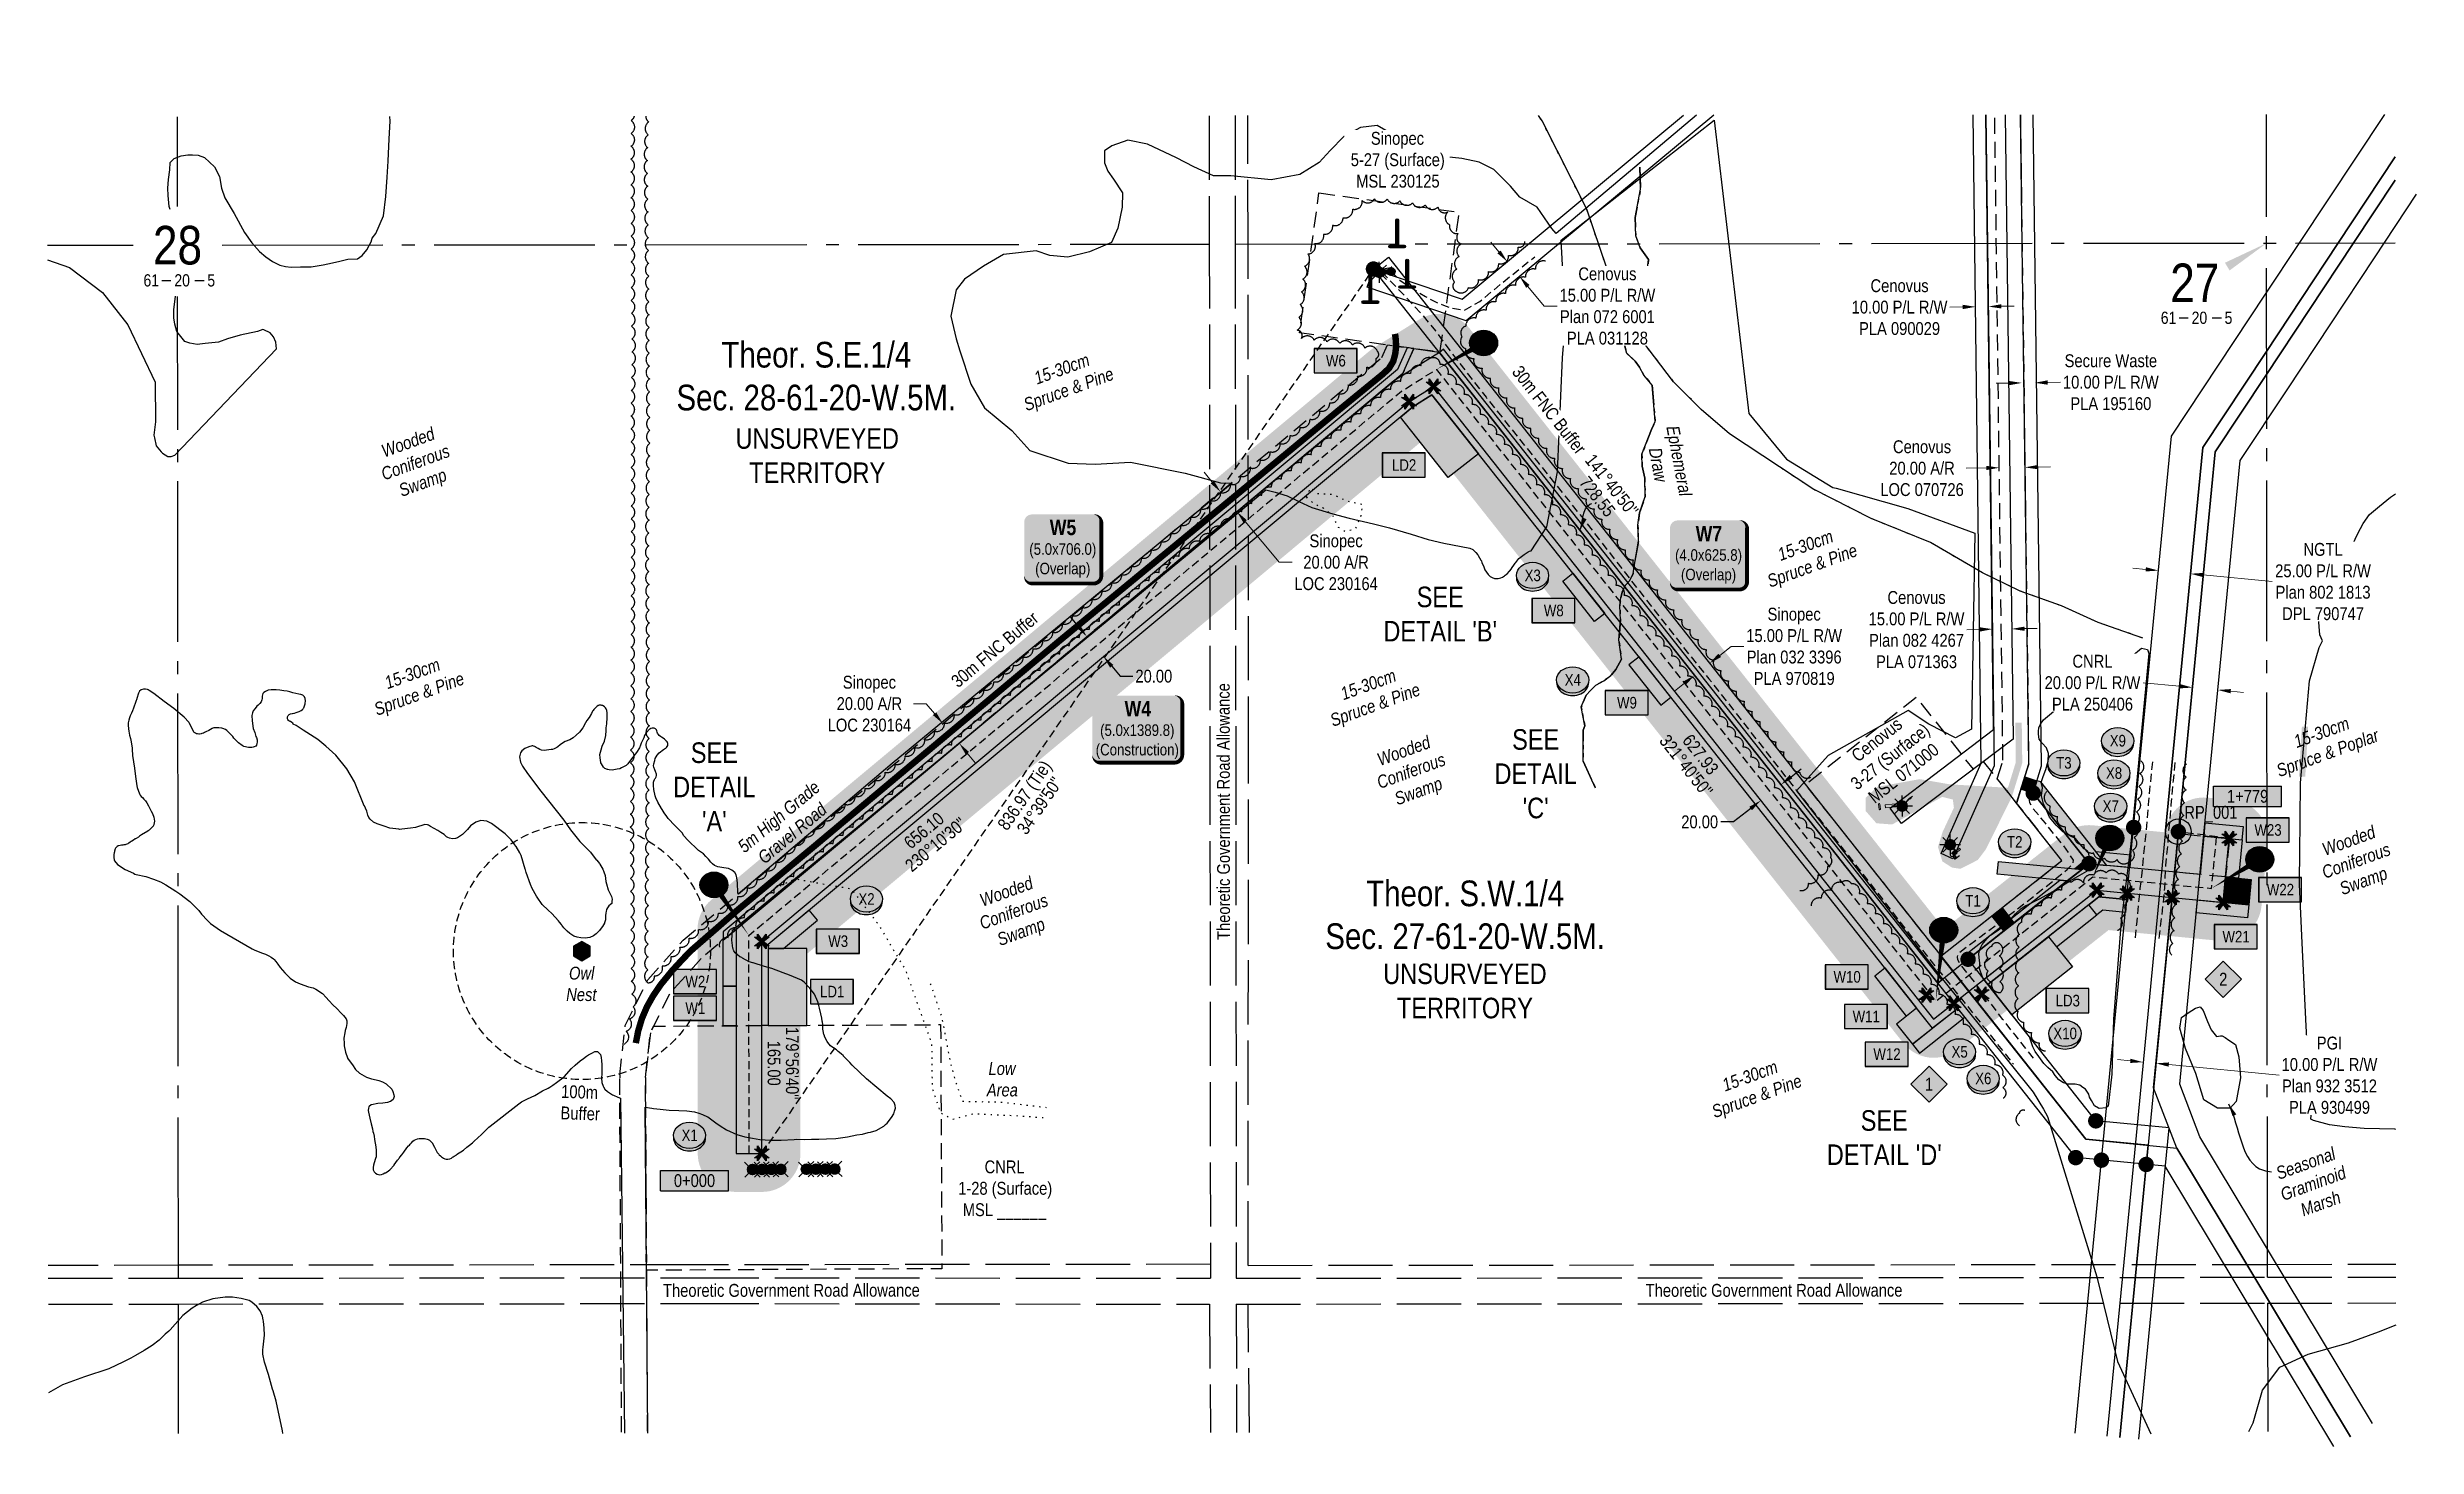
# Model space of a CAD drawing. Extents: x 499040 to 506121, y 6015569 to 6019091.
# Drawn here: x 503879 to 505722, y 6016528 to 6017617 of the extents above; entities that cross this region are included whole.
import ezdxf
from ezdxf.enums import TextEntityAlignment as Align

# ---------------------------------------------------------------- set-up
doc = ezdxf.new("R2010")
doc.units = 0
doc.header["$LTSCALE"] = 5
doc.header["$PDMODE"] = 35
doc.header["$PDSIZE"] = 0.5
for name, pattern in [('0', [1, 1, 0]), ('foc-ACCESSROAD', [3.75, 2.5, -1.25]), ('foc-QUARTERLINE', [33, 25, -3, 2, -3]), ('foc-TIELINE', [1.875, 1.25, -0.625]), ('foc-TOPO', [1, 0.2, -0.8]), ('foc-TOPO-ephemeral', [6.25, 3.125, -0.625, 0.625, -0.625, 0.625, -0.625]), ('foc-UNSURVEYED', [12.5, 10, -2.5]), ('foc-WHEELTRACKS', [2, 0.4, -1.6]), ('UG_PIPE', [1.875, 1.25, -0.625])]:
    doc.linetypes.add(name, pattern=pattern)
doc.layers.get('Defpoints').update_dxf_attribs({"color": 9})
for name, color, linetype in [('10', 1, 'Continuous'), ('35', 37, 'Continuous'), ('9', 3, 'Continuous'), ('AS-PIPE-UG', 44, 'UG_PIPE'), ('AS-POWER-EXISTING-ANC', 72, 'Continuous'), ('AS-ROADS', 254, 'Continuous'), ('AS-SYMBOL', 7, 'Continuous'), ('AS-UNDERLAY-H', 141, 'Continuous'), ('C-RW', 13, 'Continuous'), ('C-SYMBOL', 7, 'Continuous'), ('C-WS', 13, 'foc-ACCESSROAD'), ('C-WS-S', 8, 'Continuous'), ('DETAIL-T', 7, 'Continuous'), ('F-AR', 190, 'foc-ACCESSROAD'), ('F-RW', 190, 'Continuous'), ('F-WS', 190, 'foc-ACCESSROAD'), ('F-WS-S', 8, 'Continuous'), ('L-BD', 7, 'Continuous'), ('L-BD1', 253, 'Continuous'), ('L-MON', 1, 'Continuous'), ('L-QSEC', 8, 'foc-QUARTERLINE'), ('L-ROAD-T', 7, 'Continuous'), ('L-SECLBL', 7, 'Continuous'), ('L-TIE', 7, 'foc-TIELINE'), ('L-UNS-T', 3, 'Continuous'), ('L-USEC', 7, 'foc-UNSURVEYED'), ('P-BORE', 7, 'Continuous'), ('P-BUFFER-H 100m', 191, 'Continuous'), ('P-BUFFER-H 30m', 51, 'Continuous'), ('P-BUFFER-PURPLE', 187, 'foc-TIELINE'), ('P-BUFFER-PURPLE-T', 187, 'Continuous'), ('P-BUFFER-T', 40, 'Continuous'), ('P-CHAINAGE-CL', 201, 'foc-TIELINE'), ('P-CROSSINGS', 250, 'Continuous'), ('P-ELEVATION', 7, 'Continuous'), ('P-PROPOSED', 10, 'Continuous'), ('P-PROPOSED-H', 21, 'Continuous'), ('P-STATION', 7, 'Continuous'), ('P-TEMP-BLOCKS', 250, 'Continuous'), ('P-TEMP-BLUE', 146, 'Continuous'), ('P-TXT', 4, 'Continuous'), ('P-WORKAREA', 113, 'Continuous'), ('P-WORKAREA-H', 111, 'Continuous'), ('T-BUSH', 110, '0'), ('T-BUSH-T', 110, 'Continuous'), ('T-CREEK', 160, 'Continuous'), ('T-DRAW', 143, 'foc-TOPO-ephemeral'), ('T-LOW-AREA', 48, 'foc-TOPO'), ('T-WATER-P3', 160, 'foc-WHEELTRACKS'), ('T-WATER-T', 170, 'Continuous'), ('WETLAND', 143, 'Continuous'), ('WETLAND-T', 146, 'Continuous')]:
    doc.layers.add(name, color=color, linetype=linetype)
for name, color, linetype, lineweight in [('AS-GENERAL', 48, 'Continuous', 18), ('C-AR-T', 13, 'Continuous', 9), ('C-RW-T', 13, 'Continuous', 9), ('F-AR-T', 190, 'Continuous', 9), ('F-RW-T', 190, 'Continuous', 9), ('F-WS-T', 190, 'Continuous', 9), ('T-TEXT', 48, 'Continuous', 18)]:
    doc.layers.add(name, color=color, linetype=linetype, lineweight=lineweight)
for name, color, linetype, true_color in [('AS-PIPE-AG', 7, 'Continuous', 0x7d00fa), ('AS-STRUCTURE-H', 7, 'Continuous', 0xa8a8a8), ('P-TEMP-BLUE-H', 7, 'Continuous', 0x99e6ff)]:
    doc.layers.add(name, color=color, linetype=linetype, true_color=true_color)
doc.layers.add('AS-STRUCTURE', color=7, linetype='Continuous', lineweight=30, true_color=0x595959)
doc.styles.add('175L', font='ARIALN.TTF', dxfattribs={"height": 20})
doc.styles.add('80', font='ARIALN.TTF', dxfattribs={"height": 10})
doc.styles.add('80CG', font='ARIALN.TTF', dxfattribs={"height": 10})
doc.styles.add('80L', font='ARIALN.TTF', dxfattribs={"height": 10})
doc.styles.add('BOLD', font='ARIALNB.TTF')
doc.styles.add('Crossing', font='ARIALN.TTF', dxfattribs={"height": 10})
doc.styles.add('foc-LtypeFont', font='ARIALN.TTF', dxfattribs={"height": 7.35})
doc.styles.add('Legend', font='ARIALN.TTF')
doc.styles.add('SIMPLEX', font='ARIALN.TTF')
doc.linetypes.add('foc-TOPO-flowdirection-NOLINE', pattern='A,0,[">",foc-LtypeFont,S=0.3,R=0,X=0,Y=-0.945],-20,[">",foc-LtypeFont,S=0.3,R=0,X=0,Y=-0.945],0', length=20)
doc.dimstyles.new('Compass 5 000', dxfattribs={"dimscale": 5, "dimtxt": 9, "dimasz": 2, "dimexe": 0.2, "dimexo": 0.0625, "dimgap": 0.5, "dimtad": 0, "dimtih": 1, "dimtoh": 1, "dimzin": 0, "dimdsep": 46, "dimtxsty": '80CG', "dimcen": 0.1, "dimse1": 1, "dimse2": 1, "dimclrd": 256, "dimclrt": 256, "dimaunit": 1, "dimadec": 4, "dimazin": 0, "dimtfac": 0.06, "dimtofl": 0, "dimtmove": 0, "dimatfit": 1, "dimfxl": 0.2, "dimtolj": 1, "dimtzin": 0, "dimlwd": -1, "dimarcsym": 0})

msp = doc.modelspace()

# ---------------------------------------------------------------- texts
at = {"layer": '35', "color": 3, "style": '80'}
msp.add_attdef('RP_001', (505541.368, 6017016.681), 'RP', height=9.9946, dxfattribs=at)
at = {"layer": 'AS-GENERAL', "insert": (504414.429, 6016997.029), "char_height": 9.99466, "attachment_point": 1, "rotation": 39.824634, "style": '80L'}
msp.add_mtext_dynamic_manual_height_columns('\\pi0.428;{\\fArial Narrow|b0|i1|c0|p34;5m High Grade \\P\\pi6.88772;Gravel Road}', width=77.4181, gutter_width=49.946, heights=[0], dxfattribs=at)
at = {"layer": 'C-AR-T', "insert": (504581.552, 6016750.845), "char_height": 9.99461, "attachment_point": 1, "style": '80L'}
msp.add_mtext_dynamic_manual_height_columns('\\pi26.36751;CNRL\\P\\pi5.82607;1-28 (Surface)\\P\\pi9.38827;MSL ______', width=82.91657, gutter_width=49.946, heights=[0], dxfattribs=at)
at = {"layer": 'C-SYMBOL', "color": 3, "attachment_point": 2, "style": '175L'}
for s, insert, char_height, width in [('Theor. S.E.1/4 \\PSec. 28-61-20-W.5M.', (504477.024, 6017387.739), 19.98922, 215.86803), ('Theor. S.W.1/4 \\PSec. 27-61-20-W.5M.', (504981.812, 6016968.641), 19.98926, 215.86844)]:
    msp.add_mtext(s, dxfattribs=dict(at, insert=insert, char_height=char_height, width=width))
at = {"layer": 'DETAIL-T', "color": 3, "char_height": 15.9914, "attachment_point": 5, "style": '80CG'}
for s, insert, width in [("SEE\\PDETAIL 'B'", (504962.432, 6017175.966), 87.71995), ("SEE\\PDETAIL \\P'A'", (504397.671, 6017041.437), 63.60194), ("SEE\\PDETAIL 'C'", (505036.704, 6017051.625), 63.60194), ("SEE\\PDETAIL 'D'", (505307.911, 6016768.618), 88.72351)]:
    msp.add_mtext(s, dxfattribs=dict(at, insert=insert, width=width))
at = {"layer": 'F-WS-T', "insert": (505267.594, 6017057.343), "char_height": 9.99461, "attachment_point": 1, "rotation": 38.331074, "style": '80L'}
msp.add_mtext_dynamic_manual_height_columns('\\pi17.35571;Cenovus\\P\\pi3.44098;3-27 (Surface)\\P\\pi7.69858;MSL 071000', width=78.90997, gutter_width=49.946, heights=[0], dxfattribs=at)
at = {"layer": 'L-BD', "style": '80L'}
msp.add_text('728.55', height=9.9946, rotation=308.3193, dxfattribs=at).set_placement((505084.76, 6017267.402), align=Align.MIDDLE)
for s, height, p in [('836.97 (Tie)', 9.99463, (504638.937, 6017034.992)), ('34°39\'50"', 9.9946, (504650.651, 6017026.891))]:
    msp.add_text(s, height=height, rotation=55.335749, dxfattribs=at).set_placement(p, align=Align.MIDDLE_CENTER)
at = {"layer": 'L-BD1', "style": '80L'}
for s, height, p in [("321°40'50''", 9.99463, (505153.807, 6017057.926)), ('627.93', 9.9946, (505164.981, 6017066.756))]:
    msp.add_text(s, height=height, rotation=308.3193, dxfattribs=at).set_placement(p, align=Align.MIDDLE)
for s, rotation, p in [('656.10', 39.824634, (504560.731, 6017007.612)), ('230°10\'30"', 39.824634, (504569.852, 6016996.674)), ('179°56\'40"', 270.055696, (504458.375, 6016826.496)), ('165.00', 270.055696, (504444.133, 6016826.482))]:
    msp.add_text(s, height=9.9946, rotation=rotation, dxfattribs=at).set_placement(p, align=Align.MIDDLE_CENTER)
at = {"layer": 'L-ROAD-T', "style": '80L'}
for rotation, p in [(90.081266, (504793.753, 6017022.283)), (0.055541, (504457.629, 6016649.808)), (0.055541, (505222.172, 6016649.834))]:
    msp.add_text('Theoretic Government Road Allowance', height=9.99461, rotation=rotation, dxfattribs=at).set_placement(p, align=Align.MIDDLE_CENTER)
at = {"layer": 'L-UNS-T', "color": 3, "char_height": 15.99138, "attachment_point": 5, "style": '80L'}
for insert in [(504477.72, 6017299.103), (504981.658, 6016882.639)]:
    msp.add_mtext_dynamic_manual_height_columns('UNSURVEYED TERRITORY', width=126.27775, gutter_width=47.449, heights=[0], dxfattribs=dict(at, insert=insert))
at = {"layer": 'P-BUFFER-T', "insert": (504580.695, 6017125.616), "char_height": 9.99463, "attachment_point": 1, "rotation": 39.824634, "style": '80L'}
msp.add_mtext_dynamic_manual_height_columns('\\pi0.2629;30m FNC Buffer', width=82.92353, gutter_width=49.946, heights=[0], dxfattribs=at)
at = {"layer": 'T-BUSH-T', "char_height": 9.99463, "attachment_point": 1, "rotation": 20, "style": '80L'}
for s, width, insert in [('\\pi15.17911;{\\fArial Narrow|b0|i1|c0|p34;15-30cm \\P\\pi0.43261;Spruce & Pine}', 72.96834, (504631.097, 6017358.653)), ('\\pi15.17911;{\\fArial Narrow|b0|i1|c0|p34;15-30cm \\P\\pi0.43261;Spruce & Pine}', 72.96834, (505209.631, 6017221.383)), ('\\pi15.17911;{\\fArial Narrow|b0|i1|c0|p34;15-30cm \\P\\pi0.43261;Spruce & Pine}', 72.96834, (504125.776, 6017121.635)), ('\\pi15.17911;{\\fArial Narrow|b0|i1|c0|p34;15-30cm \\P\\pi0.43261;Spruce & Pine}', 72.96834, (504869.526, 6017113.078)), ('\\pi20.90624;{\\fArial Narrow|b0|i1|c0|p34;15-30cm \\P\\pi0.43294;Spruce & Poplar}', 84.4226, (505605.828, 6017073.923)), ('\\pi15.17911;{\\fArial Narrow|b0|i1|c0|p34;15-30cm \\P\\pi0.43261;Spruce & Pine}', 72.96834, (505166.466, 6016808.613))]:
    msp.add_mtext_dynamic_manual_height_columns(s, width=width, gutter_width=47.449, heights=[0], dxfattribs=dict(at, insert=insert))
at = {"layer": 'T-TEXT', "char_height": 10, "attachment_point": 1, "style": '80L'}
for s, insert in [('\\pi2.48553;{\\fArial Narrow|b0|i1|c0|p34;Owl\\P\\pi0.31978;Nest}', (504282.093, 6016901.567)), ('\\pi1.47598;{\\fArial Narrow|b0|i1|c0|p34;Low \\P\\pi0.13901;Area}', (504609.521, 6016827.357))]:
    msp.add_mtext_dynamic_manual_height_columns(s, width=24.13205, gutter_width=49.924, heights=[0], dxfattribs=dict(at, insert=insert))
at = {"layer": 'T-WATER-T', "insert": (505148.074, 6017323.579), "char_height": 9.99463, "attachment_point": 1, "rotation": 280.742301, "style": '80L'}
msp.add_mtext_dynamic_manual_height_columns('\\pi0.29402;{\\fArial Narrow|b0|i1|c0|p34;Ephemeral \\P\\pi14.54625;Draw}', width=55.91982, gutter_width=47.449, heights=[0], dxfattribs=at)
at = {"layer": 'WETLAND-T', "char_height": 10, "attachment_point": 1, "rotation": 20, "style": '80L'}
for s, width, insert in [('\\pi1.99746;{\\fArial Narrow|b0|i1|c0|p34;Wooded \\P\\pi-4.31564;Coniferous \\P\\pi4.28259;Swamp}', 45.70706, (504135.663, 6017306.347)), ('\\pi1.99746;{\\fArial Narrow|b0|i1|c0|p34;Wooded \\P\\pi-4.31564;Coniferous \\P\\pi4.28259;Swamp}', 45.70706, (504910.361, 6017066.348)), ('\\pi1.99746;{\\fArial Narrow|b0|i1|c0|p34;Wooded \\P\\pi-4.31564;Coniferous \\P\\pi4.28259;Swamp}', 45.70706, (505645.611, 6016996.445)), ('\\pi1.99746;{\\fArial Narrow|b0|i1|c0|p34;Wooded \\P\\pi-4.31564;Coniferous \\P\\pi4.28259;Swamp}', 45.70706, (504601.163, 6016956.87)), ('\\pi2.98997;{\\fArial Narrow|b0|i1|c0|p34;Seasonal \\P\\pi0.60593;Graminoid \\P\\pi11.20621;Marsh}', 53.42196, (505608.788, 6016744.129))]:
    msp.add_mtext_dynamic_manual_height_columns(s, width=width, gutter_width=49.973, heights=[0], dxfattribs=dict(at, insert=insert))

# ---------------------------------------------------------------- blocks, each defined once
blk = doc.blocks.new('L-SECLBL')
at = {"layer": '9', "color": 7}
for p, q in [((-5.1, -27.8), (-12.3, -27.8)), ((20.7, -27.8), (13.5, -27.8))]:
    blk.add_line(p, q, dxfattribs=at)
at = {"layer": '10', "color": 2, "style": 'SIMPLEX'}
blk.add_attdef('SEC', text='', height=30, dxfattribs=at).set_placement((0, 0), align=Align.MIDDLE)
at = {"layer": '10', "color": 5, "style": '80L'}
blk.add_attdef('TWP', text='', height=9.5, dxfattribs=at).set_placement((-14.4, -27.4), align=Align.MIDDLE_RIGHT)
blk.add_attdef('RGE', text='', height=9.5, dxfattribs=at).set_placement((3.6, -27.4), align=Align.MIDDLE_CENTER)
blk.add_attdef('MER', text='', height=9.5, dxfattribs=at).set_placement((23.2, -27.4), align=Align.MIDDLE_LEFT)
blk = doc.blocks.new('*D368')
at = {"layer": 'Defpoints', "color": 0, "transparency": 16777216}
for p in [(504656.7, 6017158.3), (504669.5, 6017142.9), (504575.4, 6017090.8)]:
    blk.add_point(p, dxfattribs=at)
at = {"layer": 'F-AR-T', "transparency": 16777216}
for p, q in [((504562.6, 6017106.2), (504552.6, 6017106.2)), ((504569, 6017098.5), (504562.6, 6017106.2)), ((504594.5, 6017067.7), (504600.9, 6017060))]:
    blk.add_line(p, q, dxfattribs=at)
for points in [[(504570.3, 6017099.5), (504567.7, 6017097.4), (504575.4, 6017090.8)], [(504595.8, 6017068.7), (504593.3, 6017066.6), (504588.2, 6017075.4)]]:
    blk.add_solid(points, dxfattribs=at)
at = {"layer": 'F-AR-T', "transparency": 16777216, "insert": (504518.3, 6017106.2), "char_height": 10, "attachment_point": 5, "style": '80CG'}
blk.add_mtext('\\A1;Sinopec\\P20.00 A/R\\PLOC 230164', dxfattribs=at)
blk = doc.blocks.new('*D371')
at = {"layer": 'Defpoints', "color": 0, "transparency": 16777216}
for p in [(505213.5, 6017616.8), (505223.2, 6017605.4), (505014.6, 6017450.1)]:
    blk.add_point(p, dxfattribs=at)
at = {"layer": 'F-RW-T', "transparency": 16777216}
for p, q in [((505008.1, 6017457.7), (505001.7, 6017465.4)), ((505030.6, 6017430.9), (505043.4, 6017415.6)), ((505043.4, 6017415.6), (505053.4, 6017415.6))]:
    blk.add_line(p, q, dxfattribs=at)
for points in [[(505009.4, 6017458.8), (505006.9, 6017456.7), (505014.6, 6017450.1)], [(505031.9, 6017432), (505029.3, 6017429.8), (505024.2, 6017438.6)]]:
    blk.add_solid(points, dxfattribs=at)
at = {"layer": 'F-RW-T', "transparency": 16777216, "insert": (505092.5, 6017415.6), "char_height": 10, "attachment_point": 5, "style": '80CG', "bg_fill": 3, "box_fill_scale": 1.1, "bg_fill_color": 256, "bg_fill_true_color": 13158600, "bg_fill_transparency": 0}
blk.add_mtext('\\A1;Cenovus\\P15.00 P/L R/W\\PPlan 072 6001\\PPLA 031128', dxfattribs=at)
blk = doc.blocks.new('*D372')
at = {"layer": 'Defpoints', "color": 0, "transparency": 16777216}
for p in [(505385.4, 6017580.8), (505400.4, 6017581), (505392.1, 6017164.2)]:
    blk.add_point(p, dxfattribs=at)
at = {"layer": 'F-RW-T', "transparency": 16777216}
for p, q in [((505382.1, 6017164), (505372.1, 6017163.8)), ((505417, 6017164.6), (505427, 6017164.7))]:
    blk.add_line(p, q, dxfattribs=at)
for points in [[(505382, 6017165.7), (505382.1, 6017162.3), (505392.1, 6017164.2)], [(505417, 6017166.2), (505417.1, 6017162.9), (505407, 6017164.4)]]:
    blk.add_solid(points, dxfattribs=at)
at = {"layer": 'F-RW-T', "transparency": 16777216, "insert": (505333, 6017163.8), "char_height": 10, "attachment_point": 5, "style": '80CG'}
blk.add_mtext('\\A1;Cenovus\\P15.00 P/L R/W\\PPlan 082 4267\\PPLA 071363', dxfattribs=at)
blk = doc.blocks.new('*D373')
at = {"layer": 'Defpoints', "color": 0, "transparency": 16777216}
for p in [(505377.2, 6017522.8), (505387.2, 6017523), (505378.9, 6017415)]:
    blk.add_point(p, dxfattribs=at)
at = {"layer": 'F-RW-T', "transparency": 16777216}
for p, q in [((505368.9, 6017414.9), (505358.9, 6017414.7)), ((505398.9, 6017415.4), (505408.9, 6017415.5))]:
    blk.add_line(p, q, dxfattribs=at)
for points in [[(505368.9, 6017416.6), (505369, 6017413.2), (505378.9, 6017415)], [(505398.9, 6017417), (505399, 6017413.7), (505388.9, 6017415.2)]]:
    blk.add_solid(points, dxfattribs=at)
at = {"layer": 'F-RW-T', "transparency": 16777216, "insert": (505319.8, 6017414.7), "char_height": 10, "attachment_point": 5, "style": '80CG'}
blk.add_mtext('\\A1;Cenovus\\P10.00 P/L R/W\\PPLA 090029', dxfattribs=at)
blk = doc.blocks.new('*D374')
at = {"layer": 'Defpoints', "color": 0, "transparency": 16777216}
for p in [(505410.9, 6017615.5), (505420.9, 6017615.6), (505425.1, 6017355.9)]:
    blk.add_point(p, dxfattribs=at)
at = {"layer": 'F-RW-T', "transparency": 16777216}
for p, q in [((505405, 6017355.6), (505395, 6017355.5)), ((505435.1, 6017356.1), (505445.1, 6017356.3))]:
    blk.add_line(p, q, dxfattribs=at)
for points in [[(505405, 6017357.3), (505405.1, 6017354), (505415, 6017355.8)], [(505435, 6017357.8), (505435.1, 6017354.4), (505425.1, 6017355.9)]]:
    blk.add_solid(points, dxfattribs=at)
at = {"layer": 'F-RW-T', "transparency": 16777216, "insert": (505484.2, 6017356.3), "char_height": 10, "attachment_point": 5, "style": '80CG'}
blk.add_mtext('\\A1;Secure Waste\\P10.00 P/L R/W\\PPLA 195160', dxfattribs=at)
blk = doc.blocks.new('WC2')
at = {"layer": 'L-MON'}
h = blk.add_hatch(color=255, dxfattribs=at)
h.dxf.hatch_style = 1
edge = h.paths.add_edge_path()
edge.add_arc((0, 0), 0.9, 0, 360)
at = {"layer": 'L-MON', "color": 14, "flags": 128}
for points in [[(-0.62, 0.5), (-1.23, 1.12)], [(0.52, 0.61), (1.13, 1.21)], [(-1.18, -1.18), (-0.56, -0.57)], [(1.16, -1.18), (0.56, -0.57)]]:
    blk.add_lwpolyline(points, dxfattribs=at)
at = {"layer": 'L-MON', "color": 14}
for radius in [0.8, 0.373]:
    blk.add_circle((0, 0), radius, dxfattribs=at)
blk = doc.blocks.new('fdia')
at = {"color": 255, "const_width": 1}
blk.add_lwpolyline([(-0.5, 0, 1), (0.5, 0, 1)], format="xyb", close=True, dxfattribs=at)
blk = doc.blocks.new('Fdiaa')
blk.add_blockref('fdia', (0, 0))
blk = doc.blocks.new('fdib')
at = {"color": 1, "const_width": 1.6}
blk.add_lwpolyline([(-0.4, 0, 1), (0.4, 0, 1)], format="xyb", close=True, dxfattribs=at)
at = {"color": 1}
blk.add_circle((0, 0), 0.8, dxfattribs=at)
blk = doc.blocks.new('Fdibb')
blk.add_blockref('fdib', (0, 0))
blk = doc.blocks.new('fdicc')
for name in ['Fdibb', 'Fdiaa']:
    blk.add_blockref(name, (0, 0))
blk = doc.blocks.new('FDI')
blk.add_blockref('fdicc', (0, 0))
blk = doc.blocks.new('GAS')
h = blk.add_hatch(color=255)
h.dxf.hatch_style = 1
edge = h.paths.add_edge_path()
edge.add_arc((0, 0), 0.9, 0, 360)
for p, q in [((-0.81, 0), (-1.62, 0)), ((-0.57, 0.57), (-1.14, 1.14)), ((0, 0.81), (0, 1.62)), ((0.57, 0.57), (1.14, 1.14)), ((1.62, 0), (0.81, 0)), ((-0.57, -0.57), (-1.14, -1.14)), ((0, -0.81), (0, -1.62)), ((1.14, -1.14), (0.57, -0.57))]:
    blk.add_line(p, q)
blk.add_circle((0, 0), 0.8)
blk = doc.blocks.new('RISER')
h = blk.add_hatch(color=255)
h.dxf.hatch_style = 1
edge = h.paths.add_edge_path()
edge.add_arc((0, 0), 0.7, 0, 360)
blk.add_hatch(color=13).paths.add_polyline_path([(0.58, -0.15), (-0.58, -0.15, 0.774597)])
at = {"color": 13}
blk.add_line((-0.58, -0.15), (0.58, -0.15), dxfattribs=at)
blk.add_circle((0, 0), 0.6, dxfattribs=at)
blk = doc.blocks.new('TEMP')
h = blk.add_hatch(color=255)
h.dxf.hatch_style = 1
h.paths.add_polyline_path([(0, 0.25), (-0.67, 1.15), (-0.67, 0.67), (-1.15, 0.67), (-0.25, 0), (-1.15, -0.67), (-0.67, -0.67), (-0.67, -1.15), (0, -0.25), (0.67, -1.15), (0.67, -0.67), (1.15, -0.67), (0.25, 0), (1.15, 0.67), (0.67, 0.67), (0.67, 1.15)])
h.paths.add_polyline_path([(0.57, 0.85), (0.57, 0.57), (0.85, 0.57), (0.08, 0), (0.85, -0.57), (0.57, -0.57), (0.57, -0.85), (0, -0.08), (-0.57, -0.85), (-0.57, -0.57), (-0.85, -0.57), (-0.08, 0), (-0.85, 0.57), (-0.57, 0.57), (-0.57, 0.85), (0, 0.08)], flags=16)
h = blk.add_hatch(color=1)
h.dxf.hatch_style = 1
h.paths.add_polyline_path([(0, 0.08), (-0.57, 0.85), (-0.57, 0.57), (-0.85, 0.57), (-0.08, 0), (-0.85, -0.57), (-0.57, -0.57), (-0.57, -0.85), (0, -0.08), (0.57, -0.85), (0.57, -0.57), (0.85, -0.57), (0.08, 0), (0.85, 0.57), (0.57, 0.57), (0.57, 0.85)])
at = {"color": 1}
for p, q in [((-0.08, 0), (0.08, 0)), ((0, 0.08), (0, -0.08))]:
    blk.add_line(p, q, dxfattribs=at)
at = {"color": 255, "flags": 128}
blk.add_lwpolyline([(-0.25, 0), (-1.15, 0.67), (-0.67, 0.67), (-0.67, 1.15), (0, 0.25), (0.67, 1.15), (0.67, 0.67), (1.15, 0.67), (0.25, 0), (1.15, -0.67), (0.67, -0.67), (0.67, -1.15), (0, -0.25), (-0.67, -1.15), (-0.67, -0.67), (-1.15, -0.67)], close=True, dxfattribs=at)
at = {"color": 1, "flags": 128}
blk.add_lwpolyline([(-0.08, 0), (-0.85, 0.57), (-0.57, 0.57), (-0.57, 0.85), (0, 0.08), (0.57, 0.85), (0.57, 0.57), (0.85, 0.57), (0.08, 0), (0.85, -0.57), (0.57, -0.57), (0.57, -0.85), (0, -0.08), (-0.57, -0.85), (-0.57, -0.57), (-0.85, -0.57)], close=True, dxfattribs=at)
blk = doc.blocks.new('*U391')
h = blk.add_hatch(color=111)
edge = h.paths.add_edge_path()
edge.add_line((-24, -35.3), (24, -35.3))
edge.add_arc((24, -29.3), 6, 270, 360)
edge.add_line((30, -29.3), (30, 12.5))
edge.add_arc((24, 12.5), 6, 0, 90)
edge.add_line((24, 18.5), (-24, 18.5))
edge.add_arc((-24, 12.5), 6, 90, 180)
edge.add_line((-30, 12.5), (-30, -29.3))
edge.add_arc((-24, -29.3), 6, 180, 270)
at = {"color": 250, "flags": 128}
blk.add_lwpolyline([(-24, -35.3, 3, 3, 0), (24, -35.3, 3, 3, 0.414214), (30, -29.3, 3, 3, 0), (30, 12.5, 3, 0, 0.414214), (24, 18.5, 0, 0, 0), (-24, 18.5, 0, 0, 0.414214), (-30, 12.5, 0, 0, 0), (-30, -29.3, 0, 3, 0.414214)], format="xyseb", close=True, dxfattribs=at)
at = {"flags": 128}
blk.add_lwpolyline([(35.6, -56.2, 0, 7.5, 0), (0, 0, 0, 0, 0)], format="xyseb", dxfattribs=at)
at = {"color": 250}
for tag, p, height, style in [('TEMP_AREA_W1_001', (-9.2, 2.2), 12, 'BOLD'), ('ENTER_TEXT_001', (-30.7, -12.9), 9, '80')]:
    blk.add_attdef(tag, p, '', height=height, dxfattribs=dict(at, style=style))
blk = doc.blocks.new('*D393')
at = {"layer": 'Defpoints', "color": 0, "transparency": 16777216}
for p in [(505521.3, 6017209.8), (505521.4, 6017210.9), (505546.3, 6017208.5)]:
    blk.add_point(p, dxfattribs=at)
at = {"layer": 'F-RW-T', "transparency": 16777216}
for p, q in [((505511.3, 6017210.7), (505501.4, 6017211.7)), ((505556.1, 6017206.4), (505609.7, 6017201.2))]:
    blk.add_line(p, q, dxfattribs=at)
for points in [[(505511.5, 6017212.4), (505511.2, 6017209.1), (505521.3, 6017209.8)], [(505556.3, 6017208), (505556, 6017204.7), (505546.2, 6017207.3)]]:
    blk.add_solid(points, dxfattribs=at)
at = {"layer": 'F-RW-T', "transparency": 16777216, "insert": (505649.3, 6017201.2), "char_height": 10, "attachment_point": 5, "style": '80CG', "bg_fill": 3, "box_fill_scale": 1.1, "bg_fill_color": 256, "bg_fill_true_color": 13158600, "bg_fill_transparency": 0}
blk.add_mtext('\\A1;NGTL\\P25.00 P/L R/W\\PPlan 802 1813\\PDPL 790747', dxfattribs=at)
blk = doc.blocks.new('*D394')
at = {"layer": 'Defpoints', "color": 0, "transparency": 16777216}
for p in [(505396.3, 6017354.4), (505416.3, 6017354.7), (505397.4, 6017289.8)]:
    blk.add_point(p, dxfattribs=at)
at = {"layer": 'F-AR-T', "transparency": 16777216}
for p, q in [((505387.4, 6017289.6), (505371.6, 6017289.4)), ((505427.3, 6017290.3), (505437.3, 6017290.4))]:
    blk.add_line(p, q, dxfattribs=at)
for points in [[(505387.3, 6017291.3), (505387.4, 6017288), (505397.4, 6017289.8)], [(505427.3, 6017291.9), (505427.4, 6017288.6), (505417.3, 6017290.1)]]:
    blk.add_solid(points, dxfattribs=at)
at = {"layer": 'F-AR-T', "transparency": 16777216, "insert": (505337.3, 6017289.4), "char_height": 10, "attachment_point": 5, "style": '80CG'}
blk.add_mtext('\\A1;Cenovus\\P20.00 A/R\\PLOC 070726', dxfattribs=at)
blk = doc.blocks.new('*D395')
at = {"layer": 'Defpoints', "color": 0, "transparency": 16777216}
for p in [(504880.5, 6017345.2), (504893.3, 6017329.9), (504804.3, 6017255.6)]:
    blk.add_point(p, dxfattribs=at)
at = {"layer": 'F-AR-T', "transparency": 16777216}
for p, q in [((504785.1, 6017278.7), (504778.7, 6017286.3)), ((504810.7, 6017247.9), (504837.2, 6017216.2)), ((504837.2, 6017216.2), (504847.2, 6017216.2))]:
    blk.add_line(p, q, dxfattribs=at)
for points in [[(504786.4, 6017279.7), (504783.8, 6017277.6), (504791.5, 6017271)], [(504812, 6017249), (504809.4, 6017246.9), (504804.3, 6017255.6)]]:
    blk.add_solid(points, dxfattribs=at)
at = {"layer": 'F-AR-T', "transparency": 16777216, "insert": (504881.4, 6017216.2), "char_height": 10, "attachment_point": 5, "style": '80CG'}
blk.add_mtext('\\A1;Sinopec\\P20.00 A/R\\PLOC 230164', dxfattribs=at)
blk = doc.blocks.new('*D396')
at = {"layer": 'Defpoints', "color": 0, "transparency": 16777216}
for p in [(505513.2, 6016866.7), (505523.1, 6016865.7), (505519.3, 6016826.4)]:
    blk.add_point(p, dxfattribs=at)
at = {"layer": 'F-RW-T', "transparency": 16777216}
for p, q in [((505499.4, 6016828.3), (505489.4, 6016829.3)), ((505529.2, 6016825.4), (505615.2, 6016817.1))]:
    blk.add_line(p, q, dxfattribs=at)
for points in [[(505499.5, 6016830), (505499.2, 6016826.7), (505509.3, 6016827.3)], [(505529.4, 6016827.1), (505529.1, 6016823.8), (505519.3, 6016826.4)]]:
    blk.add_solid(points, dxfattribs=at)
at = {"layer": 'F-RW-T', "transparency": 16777216, "insert": (505654.3, 6016817.1), "char_height": 10, "attachment_point": 5, "style": '80CG', "bg_fill": 3, "box_fill_scale": 1.1, "bg_fill_color": 256, "bg_fill_true_color": 13158600, "bg_fill_transparency": 0}
blk.add_mtext('\\A1;PGI\\P10.00 P/L R/W\\PPlan 932 3512\\PPLA 930499', dxfattribs=at)
blk = doc.blocks.new('*D397')
at = {"layer": 'Defpoints', "color": 0, "transparency": 16777216}
for p in [(505172, 6017137.6), (505176.3, 6017132.2), (505164.5, 6017122.9)]:
    blk.add_point(p, dxfattribs=at)
at = {"layer": 'F-RW-T', "transparency": 16777216}
for p, q in [((505179.9, 6017143.8), (505188.7, 6017150.8)), ((505188.7, 6017150.8), (505198.7, 6017150.8)), ((505152.4, 6017122.1), (505144.6, 6017115.9))]:
    blk.add_line(p, q, dxfattribs=at)
for points in [[(505151.4, 6017123.4), (505153.5, 6017120.8), (505160.3, 6017128.3)], [(505178.8, 6017145.1), (505180.9, 6017142.5), (505172, 6017137.6)]]:
    blk.add_solid(points, dxfattribs=at)
at = {"layer": 'F-RW-T', "transparency": 16777216, "insert": (505237.8, 6017150.8), "char_height": 10, "attachment_point": 5, "style": '80CG'}
blk.add_mtext('\\A1;Sinopec\\P15.00 P/L R/W\\PPlan 032 3396\\PPLA 970819', dxfattribs=at)
blk = doc.blocks.new('*U399')
h = blk.add_hatch(color=111)
edge = h.paths.add_edge_path()
edge.add_line((-24, -35.3), (24, -35.3))
edge.add_arc((24, -29.3), 6, 270, 360)
edge.add_line((30, -29.3), (30, 12.5))
edge.add_arc((24, 12.5), 6, 0, 90)
edge.add_line((24, 18.5), (-24, 18.5))
edge.add_arc((-24, 12.5), 6, 90, 180)
edge.add_line((-30, 12.5), (-30, -29.3))
edge.add_arc((-24, -29.3), 6, 180, 270)
at = {"color": 250, "flags": 128}
blk.add_lwpolyline([(-24, -35.3, 3, 3, 0), (24, -35.3, 3, 3, 0.414214), (30, -29.3, 3, 3, 0), (30, 12.5, 3, 0, 0.414214), (24, 18.5, 0, 0, 0), (-24, 18.5, 0, 0, 0.414214), (-30, 12.5, 0, 0, 0), (-30, -29.3, 0, 3, 0.414214)], format="xyseb", close=True, dxfattribs=at)
at = {"flags": 128}
blk.add_lwpolyline([(-48.1, -48.5, 0, 7.5, 0), (0, 0, 0, 0, 0)], format="xyseb", dxfattribs=at)
at = {"color": 250}
for tag, p, height, style in [('TEMP_AREA_W1_001', (-9.2, 2.2), 12, 'BOLD'), ('ENTER_TEXT_001', (-30.7, -12.9), 9, '80')]:
    blk.add_attdef(tag, p, '', height=height, dxfattribs=dict(at, style=style))
blk = doc.blocks.new('Temp_Area5')
at = {"true_color": 0x99e6ff}
h = blk.add_hatch(color=141, dxfattribs=at)
h.dxf.hatch_style = 1
h.paths.add_polyline_path([(-16.8, -9.4), (16.3, -9.4), (16.3, 9.1), (-16.8, 9.1)])
at = {"color": 250}
for points in [[(-17, -9.6), (16.5, -9.6), (16.5, 9.3), (-17, 9.3)], [(-16.9, -9.5), (16.4, -9.5), (16.4, 9.2), (-16.9, 9.2)]]:
    blk.add_lwpolyline(points, close=True, dxfattribs=at)
at = {"color": 250, "style": '80L'}
blk.add_attdef('TEMPORARY', text='', height=9, dxfattribs=at).set_placement((0, -0.1), align=Align.MIDDLE_CENTER)
blk = doc.blocks.new('*D418')
at = {"layer": 'Defpoints', "color": 0, "transparency": 16777216}
for p in [(505225.1, 6017046.2), (505209.5, 6017033.8), (505211.8, 6017030.9)]:
    blk.add_point(p, dxfattribs=at)
at = {"layer": 'P-TXT', "transparency": 16777216}
for p, q in [((505235.4, 6017049.4), (505243.2, 6017055.6)), ((505204, 6017024.7), (505190.7, 6017014.2)), ((505190.7, 6017014.2), (505180.7, 6017014.2))]:
    blk.add_line(p, q, dxfattribs=at)
for points in [[(505234.3, 6017050.8), (505236.4, 6017048.1), (505227.5, 6017043.2)], [(505202.9, 6017026), (505205, 6017023.3), (505211.8, 6017030.9)]]:
    blk.add_solid(points, dxfattribs=at)
at = {"layer": 'P-TXT', "transparency": 16777216, "insert": (505164.3, 6017014.2), "char_height": 10, "attachment_point": 5, "style": '80CG'}
blk.add_mtext('\\A1;20.00', dxfattribs=at)
blk = doc.blocks.new('*D420')
at = {"layer": 'C-RW-T', "transparency": 16777216}
for p, q in [((505537.7, 6017119.8), (505509.4, 6017122.5)), ((505577.5, 6017115.9), (505587.4, 6017115))]:
    blk.add_line(p, q, dxfattribs=at)
for points in [[(505537.8, 6017121.5), (505537.5, 6017118.1), (505547.6, 6017118.8)], [(505577.6, 6017117.6), (505577.3, 6017114.3), (505567.5, 6017116.9)]]:
    blk.add_solid(points, dxfattribs=at)
at = {"layer": 'Defpoints', "color": 0, "transparency": 16777216}
for p in [(505546.8, 6017110.6), (505547.6, 6017118.8), (505566.7, 6017108.6)]:
    blk.add_point(p, dxfattribs=at)
at = {"layer": 'C-RW-T', "transparency": 16777216, "insert": (505469.9, 6017122.5), "char_height": 10, "attachment_point": 5, "style": '80CG', "bg_fill": 3, "box_fill_scale": 1.1, "bg_fill_color": 256, "bg_fill_true_color": 13158600, "bg_fill_transparency": 0}
blk.add_mtext('\\A1;CNRL\\P20.00 P/L R/W\\PPLA 250406', dxfattribs=at)
blk = doc.blocks.new('30M BUFFER DISP')
h = blk.add_hatch(color=70)
h.dxf.hatch_style = 1
h.paths.add_polyline_path([(0, 14.1), (14.1, 0), (0, -14.1), (-14.1, 0)])
blk.add_lwpolyline([(0, 14.1), (14.1, 0), (0, -14.1), (-14.1, 0)], close=True)
at = {"color": 235, "style": '80L'}
blk.add_attdef('DISURBANCE', text='', height=10, dxfattribs=at).set_placement((0, 0), align=Align.MIDDLE_CENTER)
blk = doc.blocks.new('xing2')
h = blk.add_hatch(color=50)
h.dxf.hatch_style = 1
edge = h.paths.add_edge_path()
edge.add_ellipse((0, 0), major_axis=(-12.5, 0), ratio=0.816297, start_angle=0, end_angle=360)
h = blk.add_hatch(color=250)
h.dxf.hatch_style = 1
edge = h.paths.add_edge_path()
edge.add_ellipse((0, -2), major_axis=(-12.5, 0), ratio=0.816297, start_angle=0, end_angle=180)
edge.add_line((12.5, -2), (12.5, 0))
edge.add_ellipse((0, 0), major_axis=(-12.5, 0), ratio=0.816297, start_angle=0, end_angle=180, ccw=False)
edge.add_line((-12.5, 0), (-12.5, -2))
at = {"color": 250}
blk.add_ellipse((0, 0), major_axis=(-12.5, 0), ratio=0.816297, dxfattribs=at)
blk.add_ellipse((0, -2), major_axis=(-12.5, 0), ratio=0.816297, start_param=0, end_param=3.141593, dxfattribs=at)
at = {"color": 250, "style": 'Crossing'}
blk.add_attdef('CROSSING', text='', height=9, dxfattribs=at).set_placement((0.1, 0), align=Align.MIDDLE_CENTER)
at = {"color": 250, "style": 'Crossing', "flags": 1}
for tag, p in [('OWNER', (0.1, -12.5)), ('DESCRIPTION', (0.1, -25.8)), ('LOCATION', (0.1, -39.3)), ('DWG_REF', (0.1, -52.8))]:
    blk.add_attdef(tag, text='', height=9, dxfattribs=at).set_placement(p, align=Align.MIDDLE_CENTER)
blk = doc.blocks.new('*U437')
at = {"layer": 'P-ELEVATION'}
h = blk.add_hatch(color=111, dxfattribs=at)
h.dxf.hatch_style = 1
edge = h.paths.add_edge_path()
edge.add_ellipse((0, 0), major_axis=(-10.9, 0), ratio=0.913794, start_angle=0, end_angle=360)
at = {"layer": 'P-ELEVATION', "color": 7, "flags": 128}
blk.add_lwpolyline([(0, 0, 5, 0, 0), (-36.8, -20.6, 0, 0, 0)], format="xyseb", dxfattribs=at)
at = {"layer": 'P-ELEVATION', "color": 7}
blk.add_ellipse((0, 0), major_axis=(-10.9, 0), ratio=0.913794, dxfattribs=at)
at = {"layer": 'P-ELEVATION', "style": '80'}
blk.add_attdef('BEND', text='', height=10, dxfattribs=at).set_placement((0, 0), align=Align.MIDDLE_CENTER)
blk = doc.blocks.new('*U438')
at = {"layer": 'P-ELEVATION'}
h = blk.add_hatch(color=111, dxfattribs=at)
h.dxf.hatch_style = 1
edge = h.paths.add_edge_path()
edge.add_ellipse((0, 0), major_axis=(-10.9, 0), ratio=0.913794, start_angle=0, end_angle=360)
at = {"layer": 'P-ELEVATION', "color": 7, "flags": 128}
blk.add_lwpolyline([(0, 0, 5, 0, 0), (-6.2, -55.3, 0, 0, 0)], format="xyseb", dxfattribs=at)
at = {"layer": 'P-ELEVATION', "color": 7}
blk.add_ellipse((0, 0), major_axis=(-10.9, 0), ratio=0.913794, dxfattribs=at)
at = {"layer": 'P-ELEVATION', "style": '80'}
blk.add_attdef('BEND', text='', height=10, dxfattribs=at).set_placement((0, 0), align=Align.MIDDLE_CENTER)
blk = doc.blocks.new('*U439')
at = {"layer": 'P-ELEVATION'}
h = blk.add_hatch(color=111, dxfattribs=at)
h.dxf.hatch_style = 1
edge = h.paths.add_edge_path()
edge.add_ellipse((0, 0), major_axis=(-10.9, 0), ratio=0.913794, start_angle=0, end_angle=360)
at = {"layer": 'P-ELEVATION', "color": 7, "flags": 128}
blk.add_lwpolyline([(0, 0, 5, 0, 0), (-13.1, -30.2, 0, 0, 0)], format="xyseb", dxfattribs=at)
at = {"layer": 'P-ELEVATION', "color": 7}
blk.add_ellipse((0, 0), major_axis=(-10.9, 0), ratio=0.913794, dxfattribs=at)
at = {"layer": 'P-ELEVATION', "style": '80'}
blk.add_attdef('BEND', text='', height=10, dxfattribs=at).set_placement((0, 0), align=Align.MIDDLE_CENTER)
blk = doc.blocks.new('*U440')
at = {"layer": 'P-ELEVATION'}
h = blk.add_hatch(color=111, dxfattribs=at)
h.dxf.hatch_style = 1
edge = h.paths.add_edge_path()
edge.add_ellipse((0, 0), major_axis=(-10.9, 0), ratio=0.913794, start_angle=0, end_angle=360)
at = {"layer": 'P-ELEVATION', "color": 7, "flags": 128}
blk.add_lwpolyline([(0, 0, 5, 0, 0), (-37.5, -22.6, 0, 0, 0)], format="xyseb", dxfattribs=at)
at = {"layer": 'P-ELEVATION', "color": 7}
blk.add_ellipse((0, 0), major_axis=(-10.9, 0), ratio=0.913794, dxfattribs=at)
at = {"layer": 'P-ELEVATION', "style": '80'}
blk.add_attdef('BEND', text='', height=10, dxfattribs=at).set_placement((0, 0), align=Align.MIDDLE_CENTER)
blk = doc.blocks.new('*U455')
h = blk.add_hatch(color=111)
h.dxf.hatch_style = 1
h.paths.add_polyline_path([(-26.5, 8), (26.5, 8), (26.5, -8), (-26.5, -8)])
for p, q in [((-26.5, -8), (-26.5, 8)), ((-26.5, 8), (26.5, 8)), ((26.5, -8), (26.5, 8)), ((-26.5, -8), (26.5, -8))]:
    blk.add_line(p, q)
at = {"layer": 'P-ELEVATION', "color": 7, "flags": 128}
blk.add_lwpolyline([(0, 0, 10, 0, 0), (42.6, 21.2, 0, 0, 0)], format="xyseb", dxfattribs=at)
at = {"layer": 'P-ELEVATION', "style": 'Legend'}
blk.add_attdef('STATION', text='', height=10, dxfattribs=at).set_placement((0, 0), align=Align.MIDDLE_CENTER)
blk = doc.blocks.new('*U456')
h = blk.add_hatch(color=111)
h.dxf.hatch_style = 1
h.paths.add_polyline_path([(-26.5, 8), (26.5, 8), (26.5, -8), (-26.5, -8)])
for p, q in [((-26.5, -8), (-26.5, 8)), ((-26.5, 8), (26.5, 8)), ((26.5, -8), (26.5, 8)), ((-26.5, -8), (26.5, -8))]:
    blk.add_line(p, q)
at = {"layer": 'P-ELEVATION', "color": 7, "flags": 128}
blk.add_lwpolyline([(0, 0, 10, 0, 0), (-24.3, -32, 0, 0, 0)], format="xyseb", dxfattribs=at)
at = {"layer": 'P-ELEVATION', "style": 'Legend'}
blk.add_attdef('STATION', text='', height=10, dxfattribs=at).set_placement((0, 0), align=Align.MIDDLE_CENTER)
blk = doc.blocks.new('dyn_anchor')
h = blk.add_hatch(color=255)
h.dxf.hatch_style = 1
edge = h.paths.add_edge_path()
edge.add_arc((0, 4.125), 0.2, 0, 180, ccw=False)
edge.add_line((0.2, 4.125), (0.2, 0.2))
edge.add_line((0.2, 0.2), (-0.2, 0.2))
edge.add_line((-0.2, 0.2), (-0.2, 4.125))
h = blk.add_hatch(color=255)
h.dxf.hatch_style = 1
edge = h.paths.add_edge_path()
edge.add_arc((-1.1, 0), 0.2, 90, 270, ccw=False)
edge.add_line((-1.1, 0.2), (0.2, 0.2))
edge.add_line((0.2, 0.2), (1.1, 0.2))
edge.add_arc((1.1, 0), 0.2, -90, 90, ccw=False)
edge.add_line((1.1, -0.2), (-1.1, -0.2))
at = {"color": 255, "flags": 128}
blk.add_lwpolyline([(-0.2, 4.125, -1), (0.2, 4.125), (0.2, 0.2), (-0.2, 0.2)], format="xyb", close=True, dxfattribs=at)
at = {"color": 72, "const_width": 0.1, "flags": 128}
for points in [[(0, 4.125), (0, 0)], [(-1.1, 0), (1.1, 0)]]:
    blk.add_lwpolyline(points, dxfattribs=at)
at = {"color": 255}
blk.add_lwpolyline([(-1.1, -0.2, -1), (-1.1, 0.2), (0.2, 0.2), (1.1, 0.2, -1), (1.1, -0.2)], format="xyb", close=True, dxfattribs=at)
blk = doc.blocks.new('XING3')
h = blk.add_hatch(color=250)
h.dxf.hatch_style = 1
edge = h.paths.add_edge_path()
edge.add_ellipse((0, -2), major_axis=(-12.5, 0), ratio=0.816297, start_angle=0, end_angle=180)
edge.add_line((12.5, -2), (12.5, 0))
edge.add_ellipse((0, 0), major_axis=(-12.5, 0), ratio=0.816297, start_angle=0, end_angle=180, ccw=False)
edge.add_line((-12.5, 0), (-12.5, -2))
at = {"layer": 'P-BUFFER-H 100m'}
h = blk.add_hatch(color=256, dxfattribs=at)
h.dxf.hatch_style = 1
edge = h.paths.add_edge_path()
edge.add_ellipse((0, 0), major_axis=(-12.5, 0), ratio=0.816297, start_angle=0, end_angle=360)
at = {"color": 250}
blk.add_ellipse((0, 0), major_axis=(-12.5, 0), ratio=0.816297, dxfattribs=at)
blk.add_ellipse((0, -2), major_axis=(-12.5, 0), ratio=0.816297, start_param=0, end_param=3.141593, dxfattribs=at)
at = {"color": 250, "style": 'Crossing'}
blk.add_attdef('CROSSING', text='', height=9, dxfattribs=at).set_placement((0.1, 0), align=Align.MIDDLE_CENTER)
at = {"color": 250, "style": 'Crossing', "flags": 1}
for tag, p in [('OWNER', (0.1, -12.5)), ('DESCRIPTION', (0.1, -25.8)), ('LOCATION', (0.1, -39.3)), ('DWG_REF', (0.1, -52.8))]:
    blk.add_attdef(tag, text='', height=9, dxfattribs=at).set_placement(p, align=Align.MIDDLE_CENTER)
blk = doc.blocks.new('NEST_ACTIVE')
h = blk.add_hatch(color=90)
h.dxf.hatch_style = 1
h.paths.add_polyline_path([(-6.5, -3.8), (0, -7.5), (6.5, -3.8), (6.5, 3.8), (0, 7.5), (-6.5, 3.8)])
h = blk.add_hatch(color=13)
h.dxf.hatch_style = 1
edge = h.paths.add_edge_path()
edge.add_arc((0, 0), 1, 0, 360)
at = {"color": 13, "flags": 128}
blk.add_lwpolyline([(-6.5, -3.8), (0, -7.5), (6.5, -3.8), (6.5, 3.8), (0, 7.5), (-6.5, 3.8)], close=True, dxfattribs=at)
at = {"color": 13}
blk.add_circle((0, 0), 1, dxfattribs=at)
blk = doc.blocks.new('*U555')
at = {"true_color": 0x99e6ff}
h = blk.add_hatch(color=141, dxfattribs=at)
edge = h.paths.add_edge_path()
edge.add_line((-29, -33.7), (29, -33.7))
edge.add_arc((29, -27.7), 6, 270, 360)
edge.add_line((35, -27.7), (35, 12.5))
edge.add_arc((29, 12.5), 6, 0, 90)
edge.add_line((29, 18.5), (-29, 18.5))
edge.add_arc((-29, 12.5), 6, 90, 180)
edge.add_line((-35, 12.5), (-35, -27.7))
edge.add_arc((-29, -27.7), 6, 180, 270)
at = {"flags": 128}
blk.add_lwpolyline([(-45, 26.9, 0, 7.5, 0), (0, 0, 0, 0, 0)], format="xyseb", dxfattribs=at)
at = {"color": 250, "flags": 128}
blk.add_lwpolyline([(-29, -33.7, 3, 3, 0), (29, -33.7, 3, 3, 0.414214), (35, -27.7, 3, 3, 0), (35, 12.5, 3, 0, 0.414214), (29, 18.5, 0, 0, 0), (-29, 18.5, 0, 0, 0.414214), (-35, 12.5, 0, 0, 0), (-35, -27.7, 0, 3, 0.414214)], format="xyseb", close=True, dxfattribs=at)
at = {"color": 250}
for tag, p, height, style in [('TEMP_AREA_W1_001', (-9.2, 2.2), 12, 'BOLD'), ('ENTER_TEXT_001', (-30.7, -12.9), 9, '80')]:
    blk.add_attdef(tag, p, '', height=height, dxfattribs=dict(at, style=style))
blk = doc.blocks.new('*U556')
at = {"layer": 'P-ELEVATION'}
h = blk.add_hatch(color=111, dxfattribs=at)
h.dxf.hatch_style = 1
edge = h.paths.add_edge_path()
edge.add_ellipse((0, 0), major_axis=(-10.9, 0), ratio=0.913794, start_angle=0, end_angle=360)
at = {"layer": 'P-ELEVATION', "color": 7, "flags": 128}
blk.add_lwpolyline([(0, 0, 5, 0, 0), (27.2, -39.4, 0, 0, 0)], format="xyseb", dxfattribs=at)
at = {"layer": 'P-ELEVATION', "color": 7}
blk.add_ellipse((0, 0), major_axis=(-10.9, 0), ratio=0.913794, dxfattribs=at)
at = {"layer": 'P-ELEVATION', "style": '80'}
blk.add_attdef('BEND', text='', height=10, dxfattribs=at).set_placement((0, 0), align=Align.MIDDLE_CENTER)
blk = doc.blocks.new('*D564')
at = {"layer": 'Defpoints', "color": 0, "transparency": 16777216}
for p in [(504716.2, 6017182.1), (504729, 6017166.8), (504700.4, 6017143)]:
    blk.add_point(p, dxfattribs=at)
at = {"layer": 'P-TXT', "transparency": 16777216}
for p, q in [((504681.2, 6017166), (504674.8, 6017173.7)), ((504706.9, 6017135.3), (504713.3, 6017127.6)), ((504713.3, 6017127.6), (504723.3, 6017127.6))]:
    blk.add_line(p, q, dxfattribs=at)
for points in [[(504682.5, 6017167.1), (504680, 6017165), (504687.6, 6017158.3)], [(504708.1, 6017136.4), (504705.6, 6017134.2), (504700.4, 6017143)]]:
    blk.add_solid(points, dxfattribs=at)
at = {"layer": 'P-TXT', "transparency": 16777216, "insert": (504739.6, 6017127.6), "char_height": 10, "attachment_point": 5, "style": '80CG'}
blk.add_mtext('\\A1;20.00', dxfattribs=at)

# ---------------------------------------------------------------- dimensions: what is measured, and where the dimension line sits
at = {"layer": 'F-AR-T', "color": 4}
for base, p1, p2, angle, text, picture, middle in [((505397.359, 6017289.788), (505416.32, 6017354.713), (505396.337, 6017354.397), 180.906545, 'Cenovus\\P20.00 A/R\\PLOC 070726', '*D394', (505337.299, 6017289.38)), ((504804.3, 6017255.621), (504880.526, 6017345.213), (504893.328, 6017329.861), 309.824634, 'Sinopec\\P20.00 A/R\\PLOC 230164', '*D395', (504881.448, 6017216.218))]:
    dim = msp.add_linear_dim(base=base, p1=p1, p2=p2, angle=angle, text=text, dimstyle='Compass 5 000', dxfattribs=at)
    dim.commit()
    dim.dimension.update_dxf_attribs({"geometry": picture, "text_midpoint": middle, "dimtype": 161})
at = {"layer": 'F-AR-T'}
dim = msp.add_linear_dim(base=(504575.379, 6017090.765), p1=(504669.487, 6017142.883), p2=(504656.714, 6017158.272), angle=129.692171, text='Sinopec\\P20.00 A/R\\PLOC 230164', dimstyle='Compass 5 000', dxfattribs=at)
dim.commit()
dim.dimension.update_dxf_attribs({"geometry": '*D368', "text_midpoint": (504518.315, 6017106.155), "dimtype": 161})
at = {"layer": 'F-RW-T'}
for base, p1, p2, angle, text, picture, middle in [((505425.075, 6017355.943), (505410.918, 6017615.474), (505420.949, 6017615.633), 0.910362, 'Secure Waste\\P10.00 P/L R/W\\PPLA 195160', '*D374', (505484.159, 6017356.261)), ((505378.927, 6017415.044), (505387.217, 6017522.967), (505377.214, 6017522.808), 180.910496, 'Cenovus\\P10.00 P/L R/W\\PPLA 090029', '*D373', (505319.843, 6017414.726))]:
    dim = msp.add_linear_dim(base=base, p1=p1, p2=p2, angle=angle, text=text, dimstyle='Compass 5 000', dxfattribs=at)
    dim.commit()
    dim.dimension.update_dxf_attribs({"geometry": picture, "text_midpoint": middle, "dimtype": 161})
at = {"layer": 'F-RW-T', "color": 4}
dim = msp.add_linear_dim(base=(505172.033, 6017137.62), p1=(505164.523, 6017122.939), p2=(505176.286, 6017132.244), angle=38.346936, text='Sinopec\\P15.00 P/L R/W\\PPlan 032 3396\\PPLA 970819', dimstyle='Compass 5 000', dxfattribs=at)
dim.commit()
dim.dimension.update_dxf_attribs({"geometry": '*D397', "text_midpoint": (505237.825, 6017150.838), "dimtype": 161})
at = {"layer": 'P-TXT', "color": 4}
dim = msp.add_aligned_dim(p1=(504716.153, 6017182.115), p2=(504728.955, 6017166.763), distance=-37.121, text='20.00', dimstyle='Compass 5 000', dxfattribs=at)
dim.commit()
dim.dimension.update_dxf_attribs({"geometry": '*D564', "text_midpoint": (504739.646, 6017127.629)})
dim = msp.add_linear_dim(base=(505211.827, 6017030.853), p1=(505225.15, 6017046.234), p2=(505209.467, 6017033.84), angle=218.31929, text='20.00', dimstyle='Compass 5 000', dxfattribs=at)
dim.commit()
dim.dimension.update_dxf_attribs({"geometry": '*D418', "text_midpoint": (505164.334, 6017014.177), "dimtype": 161})

# ---------------------------------------------------------------- hatches: boundary and pattern name
at = {"layer": 'AS-ROADS'}
h = msp.add_hatch(color=256, dxfattribs=at)
h.dxf.hatch_style = 1
h.paths.add_polyline_path([(505409.884, 6017091.45), (505414.881, 6017091.513), (505415.282, 6017060.042), (505407.146, 6017033.58), (505386.934, 6016992.912), (505380.673, 6016984.618), (505367.274, 6016977.761), (505360.664, 6016978.665), (505353.139, 6016983.482), (505349.693, 6016994.756), (505353.297, 6017006.423), (505362.096, 6017025.246), (505361.254, 6017031.673), (505353.072, 6017033.722), (505314.035, 6017012.24), (505301.802, 6017013.177), (505293.43, 6017022.715), (505293.361, 6017032.869), (505302.51, 6017041.538), (505335.645, 6017047.531), (505358.797, 6017043.473), (505404.137, 6017040.8), (505410.275, 6017060.762)])
at = {"layer": 'AS-STRUCTURE-H'}
h = msp.add_hatch(color=256, dxfattribs=at)
h.dxf.hatch_style = 1
h.paths.add_polyline_path([(504916.132, 6017443.295), (504913.805, 6017442.94), (504914.306, 6017440.523), (504916.655, 6017440.926)])
h = msp.add_hatch(color=256, dxfattribs=at)
h.dxf.hatch_style = 1
h.paths.add_polyline_path([(504919.366, 6017440.74), (504918.966, 6017443.287), (504921.325, 6017443.658), (504921.768, 6017441.092)])
h = msp.add_hatch(color=256, dxfattribs=at)
h.dxf.hatch_style = 1
h.paths.add_polyline_path([(505362.071, 6016988.246), (505360.671, 6016990.15), (505363.096, 6016991.934), (505364.498, 6016990.037)])
at = {"layer": 'AS-UNDERLAY-H'}
h = msp.add_hatch(color=256, dxfattribs=at)
h.dxf.hatch_style = 1
h.paths.add_polyline_path([(505632.835, 6017088.278), (505637.719, 6017088.278), (505635.451, 6017049.486), (505630.566, 6017049.486)])
at = {"layer": 'P-BUFFER-H 30m'}
h = msp.add_hatch(color=256, dxfattribs=at)
h.dxf.hatch_style = 1
edge = h.paths.add_edge_path()
edge.add_line((504464.69, 6016756.375), (504464.544, 6016907.23))
edge.add_line((504464.544, 6016907.23), (504950.831, 6017312.745))
edge.add_line((504950.831, 6017312.745), (505322.767, 6016842.119))
edge.add_arc((505346.291, 6016860.71), 29.984, 218.31929, 308.31929)
edge.add_line((505364.882, 6016837.186), (505482.419, 6016930.074))
edge.add_line((505482.419, 6016930.074), (505568.669, 6016921.724))
edge.add_arc((505571.559, 6016951.568), 29.984, 264.47009, 354.475197)
edge.add_line((505601.403, 6016948.682), (505606.215, 6016998.431))
edge.add_arc((505576.371, 6017001.318), 29.984, 354.475197, 444.424206)
edge.add_line((505579.284, 6017031.16), (505559.389, 6017033.102))
edge.add_arc((505556.476, 6017003.26), 29.984, 84.424206, 174.475197)
edge.add_line((505526.631, 6017006.147), (505526.629, 6017006.125))
edge.add_line((505526.629, 6017006.125), (505470.104, 6017011.598))
edge.add_arc((505467.214, 6016981.753), 29.984, 84.47009, 128.31929)
edge.add_line((505448.623, 6017005.278), (505354.513, 6016930.903))
edge.add_line((505354.513, 6016930.903), (504985.262, 6017398.131))
edge.add_arc((504961.738, 6017379.54), 29.984, 38.31929, 122.019261)
edge.add_line((504945.841, 6017404.963), (504910.513, 6017382.871))
edge.add_arc((504926.41, 6017357.448), 29.984, 122.019261, 129.824634)
edge.add_line((504907.207, 6017380.476), (504395.345, 6016953.635))
edge.add_arc((504414.548, 6016930.607), 29.984, 129.824634, 180.055696)
edge.add_line((504384.564, 6016930.578), (504384.733, 6016756.297))
edge.add_arc((504414.717, 6016756.326), 29.984, 180.055696, 270.055696)
edge.add_line((504414.746, 6016726.342), (504434.735, 6016726.361))
edge.add_arc((504434.706, 6016756.345), 29.984, 270.055696, 360.055696)
at = {"layer": 'P-PROPOSED-H'}
h = msp.add_hatch(color=256, dxfattribs=at)
h.dxf.hatch_style = 1
h.paths.add_polyline_path([(504434.706, 6016756.345), (504434.546, 6016921.257), (504938.165, 6017341.223), (504957.156, 6017353.099), (505346.291, 6016860.71), (505473.296, 6016961.082), (505571.559, 6016951.568), (505576.371, 6017001.318), (505556.476, 6017003.26), (505553.587, 6016973.391), (505467.214, 6016981.753), (505349.58, 6016888.787), (504961.738, 6017379.54), (504926.41, 6017357.448), (504414.548, 6016930.607), (504414.717, 6016756.326)])
at = {"layer": 'P-TEMP-BLUE-H'}
h = msp.add_hatch(color=256, dxfattribs=at)
h.dxf.hatch_style = 1
h.paths.add_polyline_path([(504926.41, 6017357.448), (504933.295, 6017363.189), (504941.942, 6017382.467), (504961.568, 6017379.755), (504961.738, 6017379.54)])
h = msp.add_hatch(color=256, dxfattribs=at)
h.dxf.hatch_style = 1
h.paths.add_polyline_path([(505342.37, 6016857.611), (504956.011, 6017346.489), (504941.103, 6017337.167), (504439.546, 6016918.919), (504439.607, 6016855.81), (504434.61, 6016855.784), (504434.546, 6016921.257), (504938.165, 6017341.223), (504957.156, 6017353.099), (505346.291, 6016860.71), (505361.974, 6016873.104), (505365.074, 6016869.181), (505345.469, 6016853.687)])
h = msp.add_hatch(color=256, dxfattribs=at)
h.dxf.hatch_style = 1
h.paths.add_polyline_path([(504931.494, 6017329.153), (504941.103, 6017337.167), (504956.011, 6017346.489), (504992.167, 6017300.739), (504968.677, 6017282.105)])
h = msp.add_hatch(color=256, dxfattribs=at)
h.dxf.hatch_style = 1
h.paths.add_polyline_path([(505065.621, 6017207.795), (505090.409, 6017176.429), (505082.568, 6017170.232), (505057.779, 6017201.598)])
h = msp.add_hatch(color=256, dxfattribs=at)
h.dxf.hatch_style = 1
h.paths.add_polyline_path([(505141.907, 6017111.267), (505117.118, 6017142.633), (505109.277, 6017136.436), (505134.065, 6017105.07)])
h = msp.add_hatch(color=256, dxfattribs=at)
h.dxf.hatch_style = 1
h.paths.add_polyline_path([(505423.789, 6017036.699), (505467.214, 6016981.753), (505481.007, 6016980.418), (505429.701, 6017045.338), (505426.727, 6017046.252)])
h = msp.add_hatch(color=256, dxfattribs=at)
h.dxf.hatch_style = 1
h.paths.add_polyline_path([(505556.476, 6017003.26), (505586.319, 6017000.356), (505587.287, 6017010.303), (505557.442, 6017013.208)])
h = msp.add_hatch(color=256, dxfattribs=at)
h.dxf.hatch_style = 1
h.paths.add_polyline_path([(505586.319, 6017000.356), (505583.431, 6016970.502), (505573.483, 6016971.465), (505576.371, 6017001.318)])
h = msp.add_hatch(color=256, dxfattribs=at)
h.dxf.hatch_style = 1
h.paths.add_polyline_path([(505472.399, 6016991.31), (505499.836, 6016988.656), (505498.872, 6016978.688), (505481.007, 6016980.418)])
h = msp.add_hatch(color=256, dxfattribs=at)
h.dxf.hatch_style = 1
h.paths.add_polyline_path([(505593.379, 6016969.538), (505591.455, 6016949.642), (505571.559, 6016951.568), (505573.483, 6016971.465)])
h = msp.add_hatch(color=256, dxfattribs=at)
h.dxf.hatch_style = 1
h.paths.add_polyline_path([(504471.436, 6016945.512), (504439.546, 6016918.919), (504439.549, 6016915.778), (504451.399, 6016915.79), (504477.837, 6016937.836)])
h = msp.add_hatch(color=256, dxfattribs=at)
h.dxf.hatch_style = 1
h.paths.add_polyline_path([(505385.498, 6016891.695), (505473.296, 6016961.082), (505496.943, 6016958.792), (505496.462, 6016953.818), (505474.816, 6016955.914), (505388.597, 6016887.775)])
h = msp.add_hatch(color=256, dxfattribs=at)
h.dxf.hatch_style = 1
h.paths.add_polyline_path([(505467.012, 6016949.746), (505435.646, 6016924.957), (505441.843, 6016917.116), (505473.209, 6016941.904)])
h = msp.add_hatch(color=256, dxfattribs=at)
h.dxf.hatch_style = 1
h.paths.add_polyline_path([(505495.499, 6016943.87), (505477.857, 6016945.578), (505473.209, 6016941.904), (505467.012, 6016949.746), (505474.816, 6016955.914), (505496.462, 6016953.818)])
h = msp.add_hatch(color=256, dxfattribs=at)
h.dxf.hatch_style = 1
h.paths.add_polyline_path([(505590.493, 6016939.694), (505550.7, 6016943.546), (505551.662, 6016953.495), (505591.455, 6016949.642)])
h = msp.add_hatch(color=256, dxfattribs=at)
h.dxf.hatch_style = 1
h.paths.add_polyline_path([(504414.548, 6016930.607), (504414.591, 6016886.47), (504404.596, 6016886.46), (504404.561, 6016922.28)])
h = msp.add_hatch(color=256, dxfattribs=at)
h.dxf.hatch_style = 1
h.paths.add_polyline_path([(504439.549, 6016915.778), (504439.607, 6016855.81), (504469.591, 6016855.969), (504469.533, 6016915.807)])
h = msp.add_hatch(color=256, dxfattribs=at)
h.dxf.hatch_style = 1
h.paths.add_polyline_path([(505454.237, 6016901.433), (505407.188, 6016864.25), (505388.597, 6016887.775), (505435.646, 6016924.957)])
h = msp.add_hatch(color=256, dxfattribs=at)
h.dxf.hatch_style = 1
h.paths.add_polyline_path([(505308.286, 6016900.736), (505333.074, 6016869.37), (505325.233, 6016863.173), (505300.444, 6016894.539)])
h = msp.add_hatch(color=256, dxfattribs=at)
h.dxf.hatch_style = 1
h.paths.add_polyline_path([(504414.591, 6016886.47), (504414.62, 6016855.678), (504404.626, 6016855.668), (504404.596, 6016886.46)])
h = msp.add_hatch(color=256, dxfattribs=at)
h.dxf.hatch_style = 1
h.paths.add_polyline_path([(505329.786, 6016841.293), (505345.469, 6016853.687), (505333.074, 6016869.37), (505317.391, 6016856.976)])
h = msp.add_hatch(color=256, dxfattribs=at)
h.dxf.hatch_style = 1
h.paths.add_polyline_path([(505335.272, 6016834.355), (505370.559, 6016862.242), (505365.074, 6016869.181), (505329.788, 6016841.294)])
at = {"layer": 'P-WORKAREA-H'}
h = msp.add_hatch(color=256, dxfattribs=at)
h.dxf.hatch_style = 1
h.paths.add_polyline_path([(504936.785, 6017383.18), (504929.208, 6017366.288), (504404.555, 6016928.781), (504404.561, 6016922.28), (504933.295, 6017363.189), (504941.942, 6017382.467)])
h = msp.add_hatch(color=256, dxfattribs=at)
h.dxf.hatch_style = 1
h.paths.add_polyline_path([(504961.738, 6017379.54), (505349.58, 6016888.787), (505352.716, 6016891.266), (504964.875, 6017382.019)])
h = msp.add_hatch(color=256, dxfattribs=at)
h.dxf.hatch_style = 1
h.paths.add_polyline_path([(505423.789, 6017036.699), (505414.236, 6017039.636), (505417.173, 6017049.189), (505426.727, 6017046.252)])
h = msp.add_hatch(color=256, dxfattribs=at)
h.dxf.hatch_style = 1
h.paths.add_polyline_path([(505396.685, 6016983.554), (505461.553, 6016977.279), (505450.233, 6016968.333), (505395.723, 6016973.606)])
h = msp.add_hatch(color=256, dxfattribs=at)
h.dxf.hatch_style = 1
h.paths.add_polyline_path([(505467.214, 6016981.753), (505461.553, 6016977.279), (505455.809, 6016977.835), (505464.734, 6016984.889)])
h = msp.add_hatch(color=256, dxfattribs=at)
h.dxf.hatch_style = 1
h.paths.add_polyline_path([(505450.233, 6016968.333), (505408.841, 6016935.621), (505406.361, 6016938.757), (505444.488, 6016968.889)])
h = msp.add_hatch(color=256, dxfattribs=at)
h.dxf.hatch_style = 1
h.paths.add_polyline_path([(505391.701, 6016941.184), (505399.542, 6016947.381), (505408.841, 6016935.621), (505400.999, 6016929.424)])
h = msp.add_hatch(color=256, dxfattribs=at)
h.dxf.hatch_style = 1
h.paths.add_polyline_path([(505400.999, 6016929.424), (505373.104, 6016907.378), (505370.625, 6016910.515), (505398.52, 6016932.56)])

# ---------------------------------------------------------------- linework, layer by layer
at = {"layer": '35', "color": 3}
msp.add_circle((505536.718, 6017006.615), 9.995, dxfattribs=at)
at = {"layer": 'AS-GENERAL', "flags": 128}
for points in [[(504913.398, 6017445.049), (504913.632, 6017443.28), (504916.033, 6017443.615), (504915.767, 6017445.423)], [(505308.766, 6017025.264), (505308.566, 6017027.653), (505319.45, 6017028.515), (505319.637, 6017026.163)], [(505361.042, 6016987.278), (505360.059, 6016987.37), (505359.378, 6016988.1), (505359.318, 6016989.133), (505359.684, 6016989.702), (505360.659, 6016990.134), (505362.08, 6016988.159)], [(505364.103, 6016990.559), (505363.437, 6016991.495), (505366.59, 6016993.827), (505367.314, 6016992.829)]]:
    msp.add_lwpolyline(points, close=True, dxfattribs=at)
msp.add_lwpolyline([(504924.501, 6017446.336), (504925.259, 6017442.252)], dxfattribs=at)
msp.add_lwpolyline([(505303.914, 6017024.195, 0.9793917), (505305.02, 6017024.262), (505304.542, 6017028.176, 0.91294382), (505303.428, 6017028.058)], format="xyb", close=True, dxfattribs=at)
at = {"layer": 'AS-PIPE-AG', "flags": 128}
for points in [[(504916.321, 6017442.09), (504918.363, 6017442.57), (504918.448, 6017442.585), (504919.034, 6017442.714)], [(504923.835, 6017445.215), (504916.791, 6017444.108), (504916.976, 6017442.171), (504916.981, 6017442.09)], [(504917.075, 6017442.168), (504917.532, 6017442.035), (504917.541, 6017442.09), (504919.095, 6017442.3)], [(504924.263, 6017442.5), (504924.087, 6017443.609), (504924.045, 6017443.654), (504923.755, 6017445.682)], [(505323.192, 6017028.031), (505322.032, 6017027.18), (505322.403, 6017026.686), (505323.591, 6017027.517), (505323.192, 6017028.031), (505323.882, 6017028.735), (505327.338, 6017032.537), (505329.074, 6017033.739), (505329.983, 6017034.341)], [(505328.438, 6017033.255), (505328.842, 6017032.666), (505327.792, 6017031.885)], [(505359.264, 6016996.45), (505362.338, 6016992.467), (505362.343, 6016992.416), (505362.658, 6016991.684)], [(505362.765, 6016985.435), (505362.4, 6016986.064), (505363.847, 6016987.13), (505362.632, 6016988.622)], [(505362.506, 6016985.261), (505364.274, 6016986.523), (505365.649, 6016987.539), (505366.523, 6016988.121)]]:
    msp.add_lwpolyline(points, dxfattribs=at)
at = {"layer": 'AS-PIPE-UG', "flags": 128}
for points in [[(504916.989, 6017442.109), (504925.542, 6017433.05), (504933.411, 6017425.171), (504947.725, 6017409.529), (504958.812, 6017396.353), (504969.92, 6017380.931), (504998.082, 6017344.622), (505038.658, 6017293.761), (505073.629, 6017250.189), (505104.945, 6017209.724), (505161.929, 6017137.109), (505171.518, 6017125.569), (505238.251, 6017040.343), (505281.98, 6016985.503), (505330.871, 6016922.695), (505355.511, 6016892.209), (505373.407, 6016869.822), (505386.285, 6016853.503), (505408.38, 6016825.644)], [(504924.263, 6017442.5), (504930.924, 6017435.756), (504937.043, 6017431.662), (504939.721, 6017429.839), (504944.972, 6017426.691), (504951.007, 6017423.134), (504956.642, 6017419.867), (504964.87, 6017416.172), (504971.947, 6017413.845), (504980.984, 6017412.303), (504993.249, 6017419.115), (505011.31, 6017434.129), (505035.924, 6017453.956)], [(505503.471, 6016924.037), (505504.341, 6016934.592), (505505.813, 6016949.501), (505507.125, 6016962.547), (505508.279, 6016972.225), (505509.549, 6016986.381), (505511.926, 6017008.153), (505513.611, 6017027.704), (505515.205, 6017045.434), (505516.793, 6017061.005)], [(505533.973, 6017060.554), (505532.637, 6017046.567), (505531.66, 6017034.436), (505530.957, 6017027.516), (505529.042, 6017006.576), (505528.49, 6016998.243), (505526.739, 6016980.236), (505525.939, 6016962.804), (505524.542, 6016949.182), (505522.592, 6016932.18), (505521.241, 6016921.406)], [(505423.952, 6016830.539), (505409.772, 6016848.457), (505400.197, 6016860.581), (505375.775, 6016892.746), (505366.586, 6016904.029), (505365.106, 6016906.81), (505364.817, 6016909.381), (505365.781, 6016912.323), (505382.241, 6016924.619), (505404.324, 6016941.074), (505421.81, 6016954.497), (505441.119, 6016969.854), (505450.321, 6016977.134), (505454.992, 6016982.157), (505455.21, 6016984.55), (505447.525, 6016995.666), (505433.235, 6017013.187), (505423.328, 6017025.105), (505421.092, 6017029.161), (505420.546, 6017034.485)]]:
    msp.add_lwpolyline(points, dxfattribs=at)
at = {"layer": 'AS-ROADS', "const_width": 4.997, "flags": 128}
msp.add_lwpolyline([(504336.589, 6016842.147), (504338.43, 6016851.649), (504341.367, 6016861.383), (504345.259, 6016870.487), (504350.109, 6016879.061), (504356.038, 6016887.759), (504364.778, 6016898.458), (504372.079, 6016906.374), (504379.156, 6016913.773), (504392.181, 6016925.139), (504415.25, 6016945.253), (504476.397, 6016996.105), (504546.481, 6017054.938), (504666.369, 6017155.312), (504754.506, 6017227.965), (504800.52, 6017265.921), (504883.417, 6017334.528), (504918.216, 6017362.991), (504922.622, 6017367.213), (504925.859, 6017372.557), (504927.394, 6017378.154), (504928.146, 6017384.218), (504927.688, 6017391.317), (504927.186, 6017393.915)], dxfattribs=at)
at = {"layer": 'AS-STRUCTURE', "flags": 128}
for points in [[(504916.132, 6017443.295), (504913.805, 6017442.94), (504914.306, 6017440.523), (504916.655, 6017440.926)], [(504919.366, 6017440.74), (504918.966, 6017443.287), (504921.325, 6017443.658), (504921.768, 6017441.092)], [(505362.071, 6016988.246), (505360.671, 6016990.15), (505363.096, 6016991.934), (505364.498, 6016990.037)]]:
    msp.add_lwpolyline(points, close=True, dxfattribs=at)
at = {"layer": 'C-RW', "flags": 128}
for points in [[(505670.612, 6016535.932), (505535.499, 6016760.485), (505517.455, 6016807.462), (505536.718, 6017006.615), (505565.426, 6017302.209), (505604.691, 6017361.506), (505672.737, 6017464.265), (505705.426, 6017513.652)], [(505687.74, 6016546.238), (505553.527, 6016769.298), (505537.805, 6016810.229), (505556.614, 6017004.691), (505584.841, 6017295.323), (505621.358, 6017350.469), (505689.403, 6017453.229), (505722.095, 6017502.619)]]:
    msp.add_lwpolyline(points, dxfattribs=at)
at = {"layer": 'C-WS', "flags": 128}
for points in [[(505573.483, 6016971.465), (505533.691, 6016975.317), (505536.58, 6017005.162), (505576.373, 6017001.309)], [(504344.806, 6016665.407), (504344.012, 6016815.309), (504347.873, 6016850.238), (504350.394, 6016855.338), (504573.699, 6016856.521), (504574.705, 6016666.625)]]:
    msp.add_lwpolyline(points, close=True, dxfattribs=at)
at = {"layer": 'F-AR'}
msp.add_lwpolyline([(505413.85, 6017564.34), (505420.289, 6017059.323), (505410.91, 6017028.817), (505395.854, 6017047.868), (505400.261, 6017062.202), (505393.859, 6017564.32)], dxfattribs=at)
msp.add_lwpolyline([(504325.504, 6016539.516), (504324.023, 6016815.202, -0.02887868), (504324.143, 6016817.506), (504328.392, 6016855.936), (504345.951, 6016891.461), (504373.354, 6016922.284), (504916.927, 6017375.568), (504921.302, 6017385.32), (504941.942, 6017382.467), (504933.295, 6017363.189), (504387.302, 6016907.888), (504362.678, 6016880.191), (504347.873, 6016850.238), (504344.012, 6016815.309), (504345.494, 6016539.536)], format="xyb", dxfattribs=at)
at = {"layer": 'F-RW', "flags": 128}
for points in [[(505175.194, 6017564.103), (504982.724, 6017404.117), (504905.687, 6017430.183), (504910.492, 6017444.384), (504979.588, 6017421.005), (505151.713, 6017564.08)], [(505402.054, 6017564.328), (505408.11, 6017078.681), (505321.426, 6017013.041), (505312.376, 6017024.993), (505393.025, 6017086.063), (505387.061, 6017564.313)], [(505387.061, 6017564.313), (505393.377, 6017057.876), (505361.21, 6016985.566), (505352.078, 6016989.628), (505383.356, 6017059.939), (505377.065, 6017564.303)], [(505506.063, 6016533.975), (505529.487, 6016776.138), (505472.467, 6016781.65), (505373.104, 6016907.378), (505467.213, 6016981.753), (505423.789, 6017036.699), (505430.303, 6017057.883), (505423.845, 6017564.35)], [(505657.766, 6016528.203), (505526.54, 6016746.299), (505456.863, 6016753.037), (504910.492, 6017444.384), (504922.254, 6017453.68), (505464.665, 6016767.344), (505535.499, 6016760.485), (505670.612, 6016535.932)]]:
    msp.add_lwpolyline(points, dxfattribs=at)
at = {"layer": 'F-RW'}
for points in [[(505491.141, 6016535.418), (505513.121, 6016762.658), (505464.665, 6016767.344), (505352.046, 6016909.845), (505446.155, 6016984.219), (505410.91, 6017028.817), (505420.289, 6017059.323), (505413.85, 6017564.34)], [(505456.322, 6016538.786), (505476.836, 6016751.103), (505501.9, 6017009.986), (505531.451, 6017314.259), (505604.613, 6017424.744), (505630.757, 6017464.225), (505697.238, 6017564.621)], [(505705.413, 6017531.727), (505660.744, 6017464.253), (505604.669, 6017379.571), (505555.72, 6017305.653), (505526.77, 6017007.577), (505501.706, 6016748.695), (505481.193, 6016536.38)], [(505526.77, 6017007.577), (505555.72, 6017305.653), (505604.669, 6017379.571), (505660.743, 6017464.253), (505705.413, 6017531.734)], [(505705.426, 6017513.652), (505672.737, 6017464.265), (505604.691, 6017361.506), (505565.426, 6017302.209), (505536.718, 6017006.615), (505491.141, 6016535.418)]]:
    msp.add_lwpolyline(points, dxfattribs=at)
at = {"layer": 'F-WS', "flags": 128}
for points in [[(504868.1, 6017503.639), (504976.995, 6017488.618), (504961.989, 6017379.697), (504853.056, 6017394.751)], [(505352.046, 6016909.845), (505446.155, 6016984.219), (505385.208, 6017061.339), (505377.238, 6017055.304), (505332.984, 6017111.3), (505246.741, 6017043.092)]]:
    msp.add_lwpolyline(points, close=True, dxfattribs=at)
at = {"layer": 'L-QSEC'}
for p, q in [((503979.981, 6017492.957), (503979.917, 6017562.919)), ((505606.083, 6016659.965), (505605.2, 6017564.529)), ((503878.753, 6017462.877), (503945.382, 6017462.94)), ((504014.627, 6017463.006), (504782.781, 6017463.734)), ((504802.887, 6017463.755), (505705.462, 6017464.686)), ((503980.746, 6016659.234), (503980.046, 6017422.994)), ((503980.857, 6016538.305), (503980.764, 6016639.128))]:
    msp.add_line(p, q, dxfattribs=at)
at = {"layer": 'L-QSEC', "flags": 128}
msp.add_lwpolyline([(505606.11, 6016639.859), (505606.235, 6016539.913)], dxfattribs=at)
at = {"layer": 'L-SECLBL', "flags": 128}
msp.add_lwpolyline([(505605.515, 6017464.583, 0, 6.996, 0), (505574.778, 6017446.294, 0, 0, 0)], format="xyseb", dxfattribs=at)
at = {"layer": 'L-TIE', "flags": 128}
for points in [[(504434.706, 6016756.345), (504910.492, 6017444.384)], [(505576.371, 6017001.318), (505536.718, 6017006.615)]]:
    msp.add_lwpolyline(points, dxfattribs=at)
at = {"layer": 'L-USEC'}
for p, q in [((504782.673, 6017563.714), (504782.781, 6017463.734)), ((504802.779, 6017563.734), (504802.887, 6017463.756)), ((504812.923, 6017463.765), (504812.816, 6017563.744)), ((504782.781, 6017463.734), (504783.213, 6017061.863)), ((504802.887, 6017463.756), (504803.319, 6017061.885)), ((504813.354, 6017061.893), (504812.923, 6017463.765)), ((504783.213, 6017061.863), (504783.645, 6016659.136)), ((504803.319, 6017061.885), (504803.751, 6016659.156)), ((504812.915, 6016669.218), (504813.354, 6017061.893)), ((503980.737, 6016669.27), (503879.481, 6016669.172)), ((504382.185, 6016669.659), (503980.737, 6016669.27)), ((504783.633, 6016670.05), (504382.185, 6016669.659)), ((503879.491, 6016659.136), (503980.745, 6016659.234)), ((503980.745, 6016659.234), (504382.195, 6016659.623)), ((504382.195, 6016659.623), (504783.645, 6016659.136)), ((503879.509, 6016639.03), (503980.764, 6016639.128)), ((503980.764, 6016639.128), (504382.215, 6016639.517)), ((504382.215, 6016639.517), (504782.789, 6016639.029)), ((504782.789, 6016639.029), (504783.773, 6016539.085)), ((504803.772, 6016639.05), (504803.879, 6016539.104)), ((504813.915, 6016539.114), (504812.948, 6016639.058))]:
    msp.add_line(p, q, dxfattribs=at)
at = {"layer": 'L-USEC', "flags": 128}
for points in [[(504812.915, 6016669.223), (505606.08, 6016670.023)], [(505606.08, 6016670.023), (505706.029, 6016670.132)], [(504803.751, 6016659.156), (505606.09, 6016659.965)], [(505606.09, 6016659.965), (505706.036, 6016660.074)], [(504803.772, 6016639.05), (505606.11, 6016639.859)], [(505606.11, 6016639.859), (505706.051, 6016639.968)]]:
    msp.add_lwpolyline(points, dxfattribs=at)
at = {"layer": 'P-BUFFER-PURPLE'}
msp.add_circle((504294.644, 6016913.769), 99.946, dxfattribs=at)
at = {"layer": 'P-CHAINAGE-CL', "flags": 128}
msp.add_lwpolyline([(504424.712, 6016756.336), (504424.547, 6016925.932), (504932.288, 6017349.336), (504959.447, 6017366.32), (505347.935, 6016874.748), (505470.255, 6016971.418), (505562.573, 6016962.48), (505566.423, 6017002.289)], dxfattribs=at)
at = {"layer": 'P-TEMP-BLUE'}
for points in [[(504926.41, 6017357.448), (504933.295, 6017363.189), (504941.942, 6017382.467), (504961.568, 6017379.755), (504961.738, 6017379.54)], [(505342.37, 6016857.611), (504956.011, 6017346.489), (504941.103, 6017337.167), (504439.546, 6016918.919), (504439.607, 6016855.81), (504434.61, 6016855.784), (504434.546, 6016921.257), (504938.165, 6017341.223), (504957.156, 6017353.099), (505346.291, 6016860.71), (505361.974, 6016873.104), (505365.074, 6016869.181), (505345.469, 6016853.687)], [(504931.494, 6017329.153), (504941.103, 6017337.167), (504956.011, 6017346.489), (504992.167, 6017300.739), (504968.677, 6017282.105)], [(505065.621, 6017207.795), (505090.409, 6017176.429), (505082.568, 6017170.232), (505057.779, 6017201.598)], [(505141.907, 6017111.267), (505117.118, 6017142.633), (505109.277, 6017136.436), (505134.065, 6017105.07)], [(505423.789, 6017036.699), (505467.214, 6016981.753), (505481.007, 6016980.418), (505429.701, 6017045.338), (505426.727, 6017046.252)], [(505556.476, 6017003.26), (505586.319, 6017000.356), (505587.287, 6017010.303), (505557.442, 6017013.208)], [(505586.319, 6017000.356), (505583.431, 6016970.502), (505573.483, 6016971.465), (505576.371, 6017001.318)], [(505472.399, 6016991.31), (505499.836, 6016988.656), (505498.872, 6016978.688), (505481.007, 6016980.418)], [(505593.379, 6016969.538), (505591.455, 6016949.642), (505571.559, 6016951.568), (505573.483, 6016971.465)], [(504471.436, 6016945.512), (504439.546, 6016918.919), (504439.549, 6016915.778), (504451.399, 6016915.79), (504477.837, 6016937.836)], [(505385.498, 6016891.695), (505473.296, 6016961.082), (505496.943, 6016958.792), (505496.462, 6016953.818), (505474.816, 6016955.914), (505388.597, 6016887.775)], [(505467.012, 6016949.746), (505435.646, 6016924.957), (505441.843, 6016917.116), (505473.209, 6016941.904)], [(505495.499, 6016943.87), (505477.857, 6016945.578), (505473.209, 6016941.904), (505467.012, 6016949.746), (505474.816, 6016955.914), (505496.462, 6016953.818)], [(505590.493, 6016939.694), (505550.7, 6016943.546), (505551.662, 6016953.495), (505591.455, 6016949.642)], [(504414.548, 6016930.607), (504414.591, 6016886.47), (504404.596, 6016886.46), (504404.561, 6016922.28)], [(504439.549, 6016915.778), (504439.607, 6016855.81), (504469.591, 6016855.969), (504469.533, 6016915.807)], [(505454.237, 6016901.433), (505407.188, 6016864.25), (505388.597, 6016887.775), (505435.646, 6016924.957)], [(505308.286, 6016900.736), (505333.074, 6016869.37), (505325.233, 6016863.173), (505300.444, 6016894.539)], [(504414.591, 6016886.47), (504414.62, 6016855.678), (504404.626, 6016855.668), (504404.596, 6016886.46)], [(505329.786, 6016841.293), (505345.469, 6016853.687), (505333.074, 6016869.37), (505317.391, 6016856.976)], [(505335.272, 6016834.355), (505370.559, 6016862.242), (505365.074, 6016869.181), (505329.788, 6016841.294)]]:
    msp.add_lwpolyline(points, close=True, dxfattribs=at)
at = {"layer": 'P-WORKAREA'}
for points in [[(504936.785, 6017383.18), (504929.208, 6017366.288), (504404.555, 6016928.781), (504404.561, 6016922.28), (504933.295, 6017363.189), (504941.942, 6017382.467)], [(505423.789, 6017036.699), (505414.236, 6017039.636), (505417.173, 6017049.189), (505426.727, 6017046.252)], [(505396.685, 6016983.554), (505461.553, 6016977.279), (505450.233, 6016968.333), (505395.723, 6016973.606)], [(505467.214, 6016981.753), (505461.553, 6016977.279), (505455.809, 6016977.835), (505464.734, 6016984.889)], [(505450.233, 6016968.333), (505408.841, 6016935.621), (505406.361, 6016938.757), (505444.488, 6016968.889)], [(505391.701, 6016941.184), (505399.542, 6016947.381), (505408.841, 6016935.621), (505400.999, 6016929.424)], [(505400.999, 6016929.424), (505373.104, 6016907.378), (505370.625, 6016910.515), (505398.52, 6016932.56)]]:
    msp.add_lwpolyline(points, close=True, dxfattribs=at)
at = {"layer": 'T-BUSH', "flags": 128}
for points in [[(504335.313, 6017563.271, -0.17652233), (504332.902, 6017559.859, -0.52056705), (504332.858, 6017549.865, -0.52056705), (504332.813, 6017539.87, -0.52056705), (504332.778, 6017529.876, -0.52056705), (504332.791, 6017519.881, -0.52056705), (504332.803, 6017509.886, -0.52056705), (504332.816, 6017499.892, -0.52056705), (504332.829, 6017489.897, -0.52056705), (504332.842, 6017479.902, -0.52056705), (504332.855, 6017469.908, -0.52056705), (504332.868, 6017459.913, -0.52056705), (504332.881, 6017449.919, -0.52056705), (504332.894, 6017439.924, -0.52056705), (504332.907, 6017429.929, -0.52056705), (504332.951, 6017419.935, -0.52056705), (504333.107, 6017409.942, -0.52056705), (504333.263, 6017399.948, -0.52056705), (504333.419, 6017389.955, -0.52056705), (504333.575, 6017379.961, -0.52056705), (504333.47, 6017369.968, -0.52056705), (504333.268, 6017359.976, -0.52056705), (504333.067, 6017349.983, -0.52056705), (504332.865, 6017339.991, -0.52056705), (504332.788, 6017329.997, -0.52056705), (504332.826, 6017320.003, -0.52056705), (504332.864, 6017310.008, -0.52056705), (504332.902, 6017300.013, -0.52056705), (504332.94, 6017290.019, -0.52056705), (504332.975, 6017280.024, -0.52056705), (504332.982, 6017270.03, -0.52056705), (504332.989, 6017260.035, -0.52056705), (504332.996, 6017250.04, -0.52056705), (504333.003, 6017240.046, -0.52056705), (504333.011, 6017230.051, -0.52056705), (504332.993, 6017220.057, -0.52056705), (504332.966, 6017210.062, -0.52056705), (504332.939, 6017200.067, -0.52056705), (504332.912, 6017190.073, -0.52056705), (504332.886, 6017180.078, -0.52056705), (504332.859, 6017170.084, -0.52056705), (504332.832, 6017160.089, -0.52056705), (504332.805, 6017150.094, -0.52056705), (504332.775, 6017140.1, -0.52056705), (504332.735, 6017130.105, -0.52056705), (504332.695, 6017120.111, -0.52056705), (504332.655, 6017110.116, -0.52056705), (504332.615, 6017100.122, -0.52056705), (504332.575, 6017090.127, -0.52056705), (504332.535, 6017080.133, -0.52056705), (504332.495, 6017070.138, -0.52056705), (504332.455, 6017060.143, -0.52056705), (504332.415, 6017050.149, -0.52056705), (504332.375, 6017040.154, -0.52056705), (504332.335, 6017030.16, -0.52056705), (504332.295, 6017020.165, -0.52056705), (504332.255, 6017010.171, -0.52056705), (504332.215, 6017000.176, -0.52056705), (504332.243, 6016990.182, -0.52056705), (504332.323, 6016980.187, -0.52056705), (504332.402, 6016970.193, -0.52056705), (504332.482, 6016960.199, -0.52056705), (504332.561, 6016950.204, -0.52056705), (504332.641, 6016940.21, -0.52056705), (504332.72, 6016930.216, -0.52056705), (504332.8, 6016920.222, -0.52056705), (504332.879, 6016910.227, -0.52056705), (504332.959, 6016900.233, -0.52056705), (504333.038, 6016890.239, -0.52056705), (504333.415, 6016880.263, -0.52056705), (504334.58, 6016870.336, -0.52056705), (504331.665, 6016860.872, -0.52056705), (504329.05, 6016851.229, -0.52056705), (504327.381, 6016841.269)], [(504344.259, 6017563.28, 0.21964586), (504346.647, 6017558.759, 0.52056705), (504346.232, 6017548.773, 0.52056705), (504345.816, 6017538.787, 0.52056705), (504345.536, 6017528.799, 0.52056705), (504345.675, 6017518.805, 0.52056705), (504345.814, 6017508.812, 0.52056705), (504345.953, 6017498.818, 0.52056705), (504346.092, 6017488.824, 0.52056705), (504346.231, 6017478.831, 0.52056705), (504346.37, 6017468.837, 0.52056705), (504346.509, 6017458.843, 0.52056705), (504346.618, 6017448.849, 0.52056705), (504346.68, 6017438.855, 0.52056705), (504346.741, 6017428.86, 0.52056705), (504346.803, 6017418.866, 0.52056705), (504346.864, 6017408.872, 0.52056705), (504346.925, 6017398.877, 0.52056705), (504346.987, 6017388.883, 0.52056705), (504347.048, 6017378.888, 0.52056705), (504347.137, 6017368.894, 0.52056705), (504347.233, 6017358.9, 0.52056705), (504347.328, 6017348.906, 0.52056705), (504347.424, 6017338.911, 0.52056705), (504347.519, 6017328.917, 0.52056705), (504347.56, 6017318.923, 0.52056705), (504347.471, 6017308.929, 0.52056705), (504347.382, 6017298.935, 0.52056705), (504347.293, 6017288.94, 0.52056705), (504347.195, 6017278.946, 0.52056705), (504347.076, 6017268.952, 0.52056705), (504346.956, 6017258.958, 0.52056705), (504346.837, 6017248.965, 0.52056705), (504346.718, 6017238.971, 0.52056705), (504346.598, 6017228.977, 0.52056705), (504346.675, 6017218.982, 0.52056705), (504346.759, 6017208.988, 0.52056705), (504346.844, 6017198.994, 0.52056705), (504346.928, 6017189, 0.52056705), (504347.013, 6017179.005, 0.52056705), (504347.097, 6017169.011, 0.52056705), (504347.182, 6017159.017, 0.52056705), (504347.266, 6017149.023, 0.52056705), (504347.31, 6017139.028, 0.52056705), (504347.27, 6017129.034, 0.52056705), (504347.229, 6017119.039, 0.52056705), (504347.189, 6017109.045, 0.52056705), (504347.148, 6017099.05, 0.52056705), (504347.108, 6017089.055, 0.52056705), (504347.067, 6017079.061, 0.52056705), (504347.027, 6017069.066, 0.52056705), (504346.986, 6017059.072, 0.52056705), (504346.946, 6017049.077, 0.52056705), (504346.905, 6017039.083, 0.52056705), (504346.865, 6017029.088, 0.52056705), (504346.824, 6017019.094, 0.52056705), (504346.784, 6017009.099, 0.52056705), (504346.743, 6016999.105, 0.52056705), (504346.677, 6016989.11, 0.52056705), (504346.602, 6016979.116, 0.52056705), (504346.527, 6016969.121, 0.52056705), (504346.452, 6016959.127, 0.52056705), (504346.377, 6016949.133, 0.52056705), (504346.302, 6016939.138, 0.52056705), (504346.227, 6016929.144, 0.52056705), (504346.152, 6016919.15, 0.52056705), (504346.078, 6016909.155, 0.52056705), (504346.003, 6016899.161, 0.52056705), (504345.963, 6016889.166, 0.52056705), (504350.974, 6016894.49, 0.52056705), (504357.191, 6016902.296, 0.52056705), (504364.019, 6016909.595, 0.52056705), (504370.846, 6016916.894, 0.52056705), (504378.093, 6016923.775, 0.52056705), (504385.394, 6016930.6, 0.52056705), (504393.086, 6016936.981, 0.52056705), (504400.779, 6016943.362, 0.52056705), (504408.471, 6016949.743, 0.52056705), (504416.01, 6016956.303, 0.52056705), (504423.462, 6016962.962, 0.52056705), (504430.915, 6016969.622, 0.52056705), (504438.368, 6016976.281, 0.52056705), (504445.821, 6016982.941, 0.52056705), (504453.274, 6016989.6, 0.52056705), (504460.727, 6016996.259, 0.52056705), (504468.211, 6017002.882, 0.52056705), (504476.011, 6017009.131, 0.52056705), (504483.811, 6017015.38, 0.52056705), (504491.611, 6017021.629, 0.52056705), (504499.411, 6017027.878, 0.52056705), (504507.211, 6017034.127, 0.52056705), (504515.011, 6017040.376, 0.52056705), (504522.811, 6017046.626, 0.52056705), (504530.611, 6017052.875, 0.52056705), (504538.412, 6017059.124, 0.52056705), (504546.085, 6017065.528, 0.52056705), (504553.743, 6017071.95, 0.52056705), (504561.401, 6017078.372, 0.52056705), (504569.059, 6017084.795, 0.52056705), (504576.717, 6017091.217, 0.52056705), (504584.375, 6017097.64, 0.52056705), (504592.033, 6017104.062, 0.52056705), (504599.691, 6017110.485, 0.52056705), (504607.349, 6017116.907, 0.52056705), (504615.007, 6017123.329, 0.52056705), (504622.665, 6017129.752, 0.52056705), (504630.323, 6017136.174, 0.52056705), (504637.981, 6017142.597, 0.52056705), (504645.639, 6017149.019, 0.52056705), (504653.297, 6017155.442, 0.52056705), (504660.955, 6017161.863, 0.52056705), (504668.625, 6017168.272, 0.52056705), (504676.294, 6017174.682, 0.52056705), (504683.963, 6017181.091, 0.52056705), (504691.632, 6017187.5, 0.52056705), (504699.301, 6017193.909, 0.52056705), (504706.97, 6017200.318, 0.52056705), (504714.639, 6017206.727, 0.52056705), (504722.309, 6017213.136, 0.52056705), (504729.978, 6017219.545, 0.52056705), (504737.647, 6017225.955, 0.52056705), (504745.316, 6017232.364, 0.52056705), (504753.019, 6017238.732, 0.52056705), (504760.733, 6017245.086, 0.52056705), (504768.448, 6017251.441, 0.52056705), (504776.162, 6017257.795, 0.52056705), (504783.877, 6017264.15, 0.52056705), (504791.592, 6017270.504, 0.52056705), (504799.312, 6017276.851, 0.52056705), (504807.035, 6017283.195, 0.52056705), (504814.759, 6017289.539, 0.52056705), (504822.482, 6017295.883, 0.52056705), (504830.205, 6017302.227, 0.52056705), (504837.928, 6017308.571, 0.52056705), (504845.651, 6017314.915, 0.52056705), (504853.374, 6017321.259, 0.52056705), (504861.098, 6017327.602, 0.52056705), (504868.821, 6017333.946, 0.52056705), (504876.42, 6017340.43, 0.52056705), (504883.66, 6017347.321, 0.52056705), (504890.9, 6017354.211, 0.52056705), (504898.14, 6017361.101, 0.52056705), (504905.38, 6017367.992, 0.52056705), (504912.619, 6017374.882, 0.52056705), (504913.539, 6017380.503, 0.52056705), (504903.84, 6017382.913, 0.52056705), (504894.139, 6017385.315, 0.52056705), (504884.224, 6017386.582, 0.52056705), (504874.31, 6017387.848, 0.52056705), (504864.396, 6017389.115, 0.52056705), (504854.482, 6017390.381, 0.52056705), (504851.236, 6017396.892, 0.52056705), (504852.341, 6017406.825, 0.52056705), (504853.447, 6017416.758, 0.52056705), (504854.553, 6017426.691, 0.52056705), (504855.659, 6017436.625, 0.52056705), (504856.764, 6017446.558, 0.52056705), (504859.477, 6017456.14, 0.52056705), (504864.94, 6017464.2, 0.52056705), (504871.697, 6017471.55, 0.52056705), (504878.696, 6017478.571, 0.52056705), (504886.878, 6017484.311, 0.52056705), (504894.322, 6017490.981, 0.52056705), (504901.765, 6017497.651, 0.52056705), (504911.186, 6017499.002, 0.52056705), (504921.179, 6017498.813, 0.52056705), (504931.062, 6017497.405, 0.52056705), (504940.927, 6017495.805, 0.52056705), (504950.793, 6017494.204, 0.52056705), (504960.659, 6017492.603, 0.52056705), (504968.251, 6017488.762, 0.52056705), (504969.709, 6017478.875, 0.52056705), (504976.296, 6017472.031, 0.52056705), (504978.878, 6017463.9, 0.52056705), (504977.108, 6017454.064, 0.52056705), (504975.337, 6017444.227, 0.52056705), (504973.567, 6017434.391, 0.52056705), (504974.881, 6017427.052, 0.52056705), (504984.432, 6017429.967, 0.52056705), (504992.285, 6017436.128, 0.52056705), (505000.106, 6017442.351, 0.52056705), (505007.927, 6017448.574, 0.52056705), (505015.553, 6017455.033, 0.52056705), (505023.145, 6017461.533, 0.52056705), (505028.248, 6017465.902)], [(505044.314, 6017450.52, 0.52056705), (505036.534, 6017444.246, 0.52056705), (505028.754, 6017437.972, 0.52056705), (505020.973, 6017431.699, 0.52056705), (505013.262, 6017425.342, 0.52056705), (505005.686, 6017418.823, 0.52056705), (504998.109, 6017412.305, 0.52056705), (504990.246, 6017406.136, 0.52056705), (504982.376, 6017399.976, 0.52056705), (504979.431, 6017391.689, 0.52056705), (504982.185, 6017382.505, 0.52056705), (504988.622, 6017374.859, 0.52056705), (504995.059, 6017367.213, 0.52056705), (505001.496, 6017359.567, 0.52056705), (505007.933, 6017351.921, 0.52056705), (505014.169, 6017344.111, 0.52056705), (505020.387, 6017336.286, 0.52056705), (505026.604, 6017328.461, 0.52056705), (505032.821, 6017320.635, 0.52056705), (505039.039, 6017312.81, 0.52056705), (505045.256, 6017304.984, 0.52056705), (505051.448, 6017297.139, 0.52056705), (505057.606, 6017289.267, 0.52056705), (505063.764, 6017281.395, 0.52056705), (505069.922, 6017273.522, 0.52056705), (505076.08, 6017265.65, 0.52056705), (505082.223, 6017257.766, 0.52056705), (505088.289, 6017249.823, 0.52056705), (505094.355, 6017241.879, 0.52056705), (505100.421, 6017233.936, 0.52056705), (505106.487, 6017225.993, 0.52056705), (505112.553, 6017218.05, 0.52056705), (505118.764, 6017210.221, 0.52056705), (505125.11, 6017202.499, 0.52056705), (505131.455, 6017194.778, 0.52056705), (505137.801, 6017187.056, 0.52056705), (505144.147, 6017179.335, 0.52056705), (505150.493, 6017171.613, 0.52056705), (505156.839, 6017163.891, 0.52056705), (505163.185, 6017156.17, 0.52056705), (505169.53, 6017148.448, 0.52056705), (505175.285, 6017140.288, 0.52056705), (505180.831, 6017131.973, 0.52056705), (505186.711, 6017123.9, 0.52056705), (505192.858, 6017116.019, 0.52056705), (505199.005, 6017108.139, 0.52056705), (505205.153, 6017100.258, 0.52056705), (505211.3, 6017092.377, 0.52056705), (505217.447, 6017084.497, 0.52056705), (505223.594, 6017076.616, 0.52056705), (505229.741, 6017068.735, 0.52056705), (505235.888, 6017060.854, 0.52056705), (505242.035, 6017052.974, 0.52056705), (505250.655, 6017049.091, 0.52056705)], [(504401.931, 6016916.743, -0.52056705), (504408.327, 6016924.423, -0.52056705), (504414.723, 6016932.103, -0.52056705), (504421.12, 6016939.783, -0.52056705), (504428.776, 6016946.203, -0.52056705), (504436.453, 6016952.603, -0.52056705), (504444.13, 6016959.002, -0.52056705), (504451.807, 6016965.402, -0.52056705), (504459.484, 6016971.801, -0.52056705), (504467.162, 6016978.201, -0.52056705), (504474.839, 6016984.601, -0.52056705), (504482.517, 6016990.999, -0.52056705), (504490.211, 6016997.378, -0.52056705), (504497.905, 6017003.758, -0.52056705), (504505.598, 6017010.137, -0.52056705), (504513.292, 6017016.517, -0.52056705), (504520.986, 6017022.897, -0.52056705), (504528.68, 6017029.276, -0.52056705), (504536.373, 6017035.656, -0.52056705), (504544.067, 6017042.035, -0.52056705), (504551.761, 6017048.415, -0.52056705), (504559.41, 6017054.848, -0.52056705), (504567.052, 6017061.289, -0.52056705), (504574.695, 6017067.73, -0.52056705), (504582.337, 6017074.171, -0.52056705), (504589.979, 6017080.612, -0.52056705), (504597.622, 6017087.053, -0.52056705), (504605.264, 6017093.494, -0.52056705), (504612.906, 6017099.935, -0.52056705), (504620.549, 6017106.376, -0.52056705), (504628.191, 6017112.817, -0.52056705), (504635.833, 6017119.258, -0.52056705), (504643.476, 6017125.699, -0.52056705), (504651.118, 6017132.14, -0.52056705), (504658.76, 6017138.581, -0.52056705), (504666.403, 6017145.022, -0.52056705), (504674.086, 6017151.414, -0.52056705), (504681.826, 6017157.738, -0.52056705), (504689.566, 6017164.061, -0.52056705), (504697.306, 6017170.385, -0.52056705), (504705.046, 6017176.708, -0.52056705), (504712.785, 6017183.032, -0.52056705), (504720.525, 6017189.355, -0.52056705), (504728.265, 6017195.679, -0.52056705), (504736.005, 6017202.002, -0.52056705), (504743.745, 6017208.326, -0.52056705), (504751.485, 6017214.649, -0.52056705), (504759.225, 6017220.973, -0.52056705), (504767.304, 6017226.851, -0.52056705), (504775.456, 6017232.633, -0.52056705), (504783.609, 6017238.414, -0.52056705), (504791.762, 6017244.196, -0.52056705), (504799.914, 6017249.978, -0.52056705), (504808.067, 6017255.759, -0.52056705), (504815.824, 6017262.059, -0.52056705), (504823.546, 6017268.404, -0.52056705), (504831.268, 6017274.749, -0.52056705), (504838.99, 6017281.095, -0.52056705), (504846.712, 6017287.44, -0.52056705), (504854.434, 6017293.785, -0.52056705), (504862.157, 6017300.13, -0.52056705), (504869.879, 6017306.475, -0.52056705), (504877.601, 6017312.82, -0.52056705), (504885.323, 6017319.165, -0.52056705), (504893.045, 6017325.51, -0.52056705), (504900.779, 6017331.841, -0.52056705), (504908.513, 6017338.172, -0.52056705), (504916.247, 6017344.503, -0.52056705), (504923.981, 6017350.834, -0.52056705), (504931.736, 6017357.138, -0.52056705), (504939.654, 6017363.237, -0.52056705), (504947.572, 6017369.335, -0.52056705), (504955.491, 6017375.434, -0.52056705), (504962.083, 6017370.427, -0.52056705), (504968.344, 6017362.636, -0.52056705), (504974.604, 6017354.845, -0.52056705), (504980.865, 6017347.054, -0.52056705), (504987.125, 6017339.263, -0.52056705), (504993.384, 6017331.471, -0.52056705), (504999.643, 6017323.678, -0.52056705), (505005.901, 6017315.885, -0.52056705), (505012.159, 6017308.092, -0.52056705), (505018.417, 6017300.3, -0.52056705), (505024.676, 6017292.507, -0.52056705), (505030.917, 6017284.701, -0.52056705), (505037.118, 6017276.863, -0.52056705), (505043.319, 6017269.024, -0.52056705), (505049.52, 6017261.185, -0.52056705), (505055.721, 6017253.347, -0.52056705), (505061.921, 6017245.508, -0.52056705), (505068.112, 6017237.662, -0.52056705), (505074.302, 6017229.815, -0.52056705), (505080.493, 6017221.968, -0.52056705), (505086.683, 6017214.121, -0.52056705), (505092.873, 6017206.275, -0.52056705), (505099.064, 6017198.428, -0.52056705), (505105.254, 6017190.581, -0.52056705), (505111.445, 6017182.734, -0.52056705), (505117.635, 6017174.888, -0.52056705), (505123.825, 6017167.041, -0.52056705), (505130.016, 6017159.194, -0.52056705), (505136.206, 6017151.347, -0.52056705), (505142.397, 6017143.501, -0.52056705), (505148.587, 6017135.654, -0.52056705), (505154.854, 6017127.871, -0.52056705), (505161.286, 6017120.226, -0.52056705), (505167.382, 6017112.305, -0.52056705), (505173.478, 6017104.385, -0.52056705), (505179.574, 6017096.465, -0.52056705), (505185.67, 6017088.545, -0.52056705), (505191.766, 6017080.624, -0.52056705), (505197.862, 6017072.704, -0.52056705), (505203.958, 6017064.784, -0.52056705), (505210.054, 6017056.863, -0.52056705), (505216.15, 6017048.943, -0.52056705), (505222.246, 6017041.023, -0.52056705), (505228.389, 6017033.139, -0.52056705), (505234.672, 6017025.366, -0.52056705), (505240.955, 6017017.594, -0.52056705), (505247.239, 6017009.821, -0.52056705), (505253.522, 6017002.049, -0.52056705), (505259.805, 6016994.276, -0.52056705), (505266.089, 6016986.504, -0.52056705), (505263.749, 6016979.418, -0.52056705), (505256.251, 6016972.81, -0.52056705), (505248.688, 6016966.276, -0.52056705), (505242.278, 6016960.738, -0.52056705)], [(505507.461, 6017061.837, -0.52056705), (505506.771, 6017051.866, -0.52056705), (505505.974, 6017041.904, -0.52056705), (505505.042, 6017031.953, -0.52056705), (505504.099, 6017022.003, -0.52056705), (505503.153, 6017012.053, -0.52056705), (505502.207, 6017002.103, -0.52056705), (505501.118, 6016992.184, -0.52056705), (505497.89, 6016982.725, -0.52056705), (505489.161, 6016984.922, -0.52056705), (505479.501, 6016985.887, -0.52056705), (505470.902, 6016989.931, -0.52056705), (505463.459, 6016996.6, -0.52056705), (505456.073, 6017003.334, -0.52056705), (505448.907, 6017010.27, -0.52056705), (505442.822, 6017018.198, -0.52056705), (505437.145, 6017026.321, -0.52056705), (505434.413, 6017037.953, -0.52056705)], [(505542.943, 6017059.088, 0.52056705), (505542.812, 6017049.094, 0.52056705), (505542.681, 6017039.1, 0.52056705), (505541.518, 6017029.176, 0.52056705), (505540.865, 6017019.21, 0.52056705), (505540.457, 6017009.223, 0.52056705), (505540.05, 6016999.237, 0.52056705), (505539.106, 6016989.293, 0.52056705), (505537.929, 6016979.368, 0.52056705), (505536.769, 6016969.441, 0.52056705), (505535.672, 6016959.507, 0.52056705), (505534.575, 6016949.573, 0.52056705), (505533.915, 6016939.602, 0.52056705), (505533.352, 6016929.623, 0.52056705), (505532.508, 6016919.665, 0.52056705), (505531.681, 6016910.512, 0.52056705)], [(505251.243, 6016948.952, -0.52056705), (505259.163, 6016955.048, -0.52056705), (505267.083, 6016961.144, -0.52056705), (505275.004, 6016967.24, -0.52056705), (505282.097, 6016966.438, -0.52056705), (505288.353, 6016958.643, -0.52056705), (505294.609, 6016950.849, -0.52056705), (505300.865, 6016943.054, -0.52056705), (505307.121, 6016935.26, -0.52056705), (505313.377, 6016927.465, -0.52056705), (505319.633, 6016919.67, -0.52056705), (505325.75, 6016911.767, -0.52056705), (505331.855, 6016903.853, -0.52056705), (505337.96, 6016895.94, -0.52056705), (505344.065, 6016888.027, -0.52056705), (505350.243, 6016880.171, -0.52056705), (505356.551, 6016872.419, -0.52056705), (505362.86, 6016864.667, -0.52056705), (505369.169, 6016856.915, -0.52056705), (505375.477, 6016849.163, -0.52056705), (505381.617, 6016841.278, -0.52056705), (505387.694, 6016833.342, -0.52056705), (505393.77, 6016825.407, -0.52056705), (505399.833, 6016817.466, -0.52056705), (505400.191, 6016807.478, -0.52056705), (505400.489, 6016799.186, -0.52056705)], [(505489.286, 6016929.817, 0.52056705), (505491.642, 6016939.53, 0.52056705), (505493.998, 6016949.243, 0.52056705), (505495.877, 6016959.056, 0.52056705), (505497.616, 6016968.898, 0.52056705), (505490.217, 6016973.617, 0.52056705), (505480.486, 6016974.583, 0.52056705), (505470.851, 6016972.867, 0.52056705), (505462.83, 6016966.904, 0.52056705), (505453.604, 6016967.236, 0.52056705), (505445.727, 6016961.084, 0.52056705), (505437.851, 6016954.931, 0.52056705), (505430, 6016948.746, 0.52056705), (505422.285, 6016942.392, 0.52056705), (505414.571, 6016936.038, 0.52056705), (505413.008, 6016926.716, 0.52056705), (505412.838, 6016916.723, 0.52056705), (505412.668, 6016906.73, 0.52056705), (505412.498, 6016896.737, 0.52056705), (505412.328, 6016886.744, 0.52056705), (505412.158, 6016876.75, 0.52056705), (505411.988, 6016866.757, 0.52056705), (505416.401, 6016858.268, 0.52056705), (505422.458, 6016850.317, 0.52056705), (505428.514, 6016842.367, 0.52056705), (505433.256, 6016836.142, 0.52056705)], [(505413.197, 6016777.739, -0.52056705), (505413.241, 6016787.734, -0.52056705), (505417.272, 6016789.954, -0.52056705)]]:
    msp.add_lwpolyline(points, format="xyb", dxfattribs=at)
msp.add_lwpolyline([(505398.018, 6016881.314, -0.52056705), (505391.859, 6016889.185, -0.52056705), (505388.735, 6016898.204, -0.52056705), (505388.634, 6016908.118, -0.52056705), (505391.743, 6016917.617, -0.52056705), (505397.216, 6016919.913, -0.52056705), (505397.424, 6016909.92, -0.52056705), (505397.632, 6016899.928, -0.52056705), (505397.839, 6016889.935, -0.52056705)], format="xyb", close=True, dxfattribs=at)
at = {"layer": 'T-CREEK', "linetype": 'foc-TOPO-flowdirection-NOLINE', "flags": 128}
msp.add_lwpolyline([(505509.158, 6017157.319), (505474.437, 6017169.366), (505445.758, 6017182.277), (505413.761, 6017193.856), (505384.266, 6017207.961), (505343.815, 6017231.57), (505297.844, 6017250.321), (505252.291, 6017273.314), (505187.6, 6017316.177), (505165.377, 6017335.108), (505144.038, 6017356.71), (505109.318, 6017402.047), (505096.969, 6017430.553), (505076.387, 6017490.911), (505041.615, 6017559.616), (505038.791, 6017563.968)], dxfattribs=at)
at = {"layer": 'T-DRAW', "flags": 128}
msp.add_lwpolyline([(505117.793, 6017523.54), (505118.272, 6017506.644), (505114.177, 6017484.483), (505114.578, 6017470.323), (505117.993, 6017460.973), (505124.554, 6017451.711), (505123.293, 6017440.653), (505117.178, 6017434.181), (505109.579, 6017424.518), (505108.095, 6017421.327), (505105.082, 6017416.518), (505100.63, 6017406.944), (505102.471, 6017397.548), (505107.726, 6017378.802), (505114.198, 6017372.687), (505117.478, 6017368.057), (505120.804, 6017361.852), (505127.32, 6017354.164), (505129.697, 6017325.889), (505126.728, 6017319.506), (505119.397, 6017300.403), (505119.665, 6017290.963), (505121.506, 6017281.568), (505121.907, 6017267.408), (505117.544, 6017254.687), (505116.239, 6017245.203), (505116.417, 6017238.909), (505116.596, 6017232.616), (505113.22, 6017212.838), (505112.59, 6017207.309), (505109.599, 6017201.713), (505106.542, 6017198.477), (505104.316, 6017193.69), (505102.876, 6017188.925), (505102.268, 6017182.61), (505102.446, 6017176.316), (505102.58, 6017171.596), (505101.453, 6017155.818), (505103.45, 6017140.916), (505098.953, 6017132.916), (505095.154, 6017128.084), (505089.759, 6017123.995), (505083.555, 6017120.669), (505079.247, 6017116.414), (505076.099, 6017112.88), (505072.128, 6017103.714), (505075.007, 6017088.935), (505073.523, 6017085.744), (505073.523, 6017061.436), (505083.268, 6017040.554)], dxfattribs=at)
at = {"layer": 'T-DRAW', "linetype": 'foc-TOPO-flowdirection-NOLINE', "flags": 128}
msp.add_lwpolyline([(505083.268, 6017040.554), (505073.523, 6017061.436), (505073.523, 6017085.744), (505075.007, 6017088.935), (505072.128, 6017103.714), (505076.099, 6017112.88), (505079.247, 6017116.414), (505083.555, 6017120.669), (505089.759, 6017123.995), (505095.154, 6017128.084), (505098.953, 6017132.916), (505103.45, 6017140.916), (505101.453, 6017155.818), (505102.58, 6017171.596), (505102.446, 6017176.316), (505102.268, 6017182.61), (505102.876, 6017188.925), (505104.316, 6017193.69), (505106.542, 6017198.477), (505109.599, 6017201.713), (505112.59, 6017207.309), (505113.22, 6017212.838), (505116.596, 6017232.616), (505116.417, 6017238.909), (505116.239, 6017245.203), (505117.544, 6017254.687), (505121.907, 6017267.408), (505121.506, 6017281.568), (505119.665, 6017290.963), (505119.397, 6017300.403), (505126.728, 6017319.506), (505129.697, 6017325.889), (505127.32, 6017354.164), (505120.804, 6017361.852), (505117.478, 6017368.057), (505114.198, 6017372.687), (505107.726, 6017378.802), (505102.471, 6017397.548), (505100.63, 6017406.944), (505105.082, 6017416.518), (505108.095, 6017421.327), (505109.579, 6017424.518), (505117.178, 6017434.181), (505123.293, 6017440.653), (505124.554, 6017451.711), (505117.993, 6017460.973), (505114.578, 6017470.323), (505114.177, 6017484.483), (505118.272, 6017506.644), (505117.793, 6017523.54)], dxfattribs=at)
at = {"layer": 'T-LOW-AREA', "flags": 128}
for points in [[(504858.195, 6017266.941), (504861.801, 6017274.261), (504866.713, 6017269.789), (504878.584, 6017269.254), (504889.802, 6017263.954), (504901.842, 6017261.408), (504900.603, 6017252.148), (504896.219, 6017242.081), (504888.376, 6017240.176), (504883.253, 6017243.429), (504879.182, 6017252.097), (504871.695, 6017258.239), (504864.466, 6017261.505), (504858.551, 6017266.784)], [(504444.306, 6016962.218), (504460.378, 6016969.972), (504481.825, 6016966.115), (504504.12, 6016962.314), (504525.108, 6016934.635), (504546.365, 6016898.873), (504566.698, 6016841.647), (504567.11, 6016807.117), (504573.558, 6016787.985), (504583.233, 6016782.898), (504599.549, 6016787.224), (504632.197, 6016785.763), (504654.434, 6016784.131)], [(504565.656, 6016888.379), (504574.506, 6016862.498), (504580.884, 6016829.048), (504584.892, 6016813.296), (504590.705, 6016796.922), (504621.092, 6016796.269), (504655.926, 6016792.149)]]:
    msp.add_lwpolyline(points, dxfattribs=at)
at = {"layer": 'T-WATER-P3', "flags": 128}
msp.add_lwpolyline([(505509.158, 6017157.319), (505474.437, 6017169.366), (505445.758, 6017182.277), (505413.761, 6017193.856), (505384.266, 6017207.961), (505343.815, 6017231.57), (505297.844, 6017250.321), (505252.291, 6017273.314), (505187.6, 6017316.177), (505165.377, 6017335.108), (505144.038, 6017356.71), (505109.318, 6017402.047), (505096.969, 6017430.553), (505076.387, 6017490.911), (505041.615, 6017559.616), (505038.791, 6017563.968)], dxfattribs=at)
at = {"layer": 'WETLAND'}
for points in [[(503974.321, 6017490.776), (503973.483, 6017492.951), (503972.613, 6017501.654), (503972.454, 6017507.26), (503972.882, 6017514.129), (503973.916, 6017521.64), (503974.38, 6017527.263), (503977.406, 6017530.466), (503982.959, 6017532.494), (503987.925, 6017533.258), (503991.662, 6017533.364), (503996.04, 6017532.865), (504001.076, 6017531.137), (504008.763, 6017523.875), (504012.713, 6017516.506), (504014.223, 6017507.198), (504016.927, 6017499.794), (504024.132, 6017487.53), (504032.031, 6017472.792), (504037.867, 6017464.854), (504043.667, 6017458.161), (504048.774, 6017453.942), (504053.863, 6017450.346), (504059.558, 6017447.39), (504063.953, 6017446.268), (504068.331, 6017445.769), (504075.806, 6017445.981), (504083.904, 6017446.21), (504093.212, 6017447.721), (504100.651, 6017449.179), (504106.222, 6017450.584), (504112.416, 6017452.006), (504120.068, 6017452.223), (504123.557, 6017454.816), (504127.171, 6017459.282), (504130.732, 6017465.617), (504131.378, 6017468.35), (504134.292, 6017471.952), (504140.133, 6017485.832), (504142.2, 6017500.853), (504143.022, 6017515.838), (504143.915, 6017528.331), (504144.666, 6017545.807), (504145.523, 6017559.547), (504145.068, 6017563.083)], [(504345.944, 6016538.66), (504343.739, 6016792.275), (504348.941, 6016791.624), (504348.941, 6016791.624), (504350.366, 6016791.371), (504355.607, 6016790.67), (504362.427, 6016790.013), (504369.967, 6016789.62), (504376.288, 6016789.435), (504382.2, 6016788.76), (504385.696, 6016787.758), (504388.39, 6016786.62), (504392.325, 6016784.91), (504392.568, 6016784.76), (504398.901, 6016779.996), (504402.239, 6016777.905), (504407.064, 6016774.763), (504415.062, 6016771.104), (504421.305, 6016769.337), (504427.407, 6016768.296), (504433.023, 6016767.241), (504441.299, 6016766.626), (504449.679, 6016766.62), (504459.747, 6016767.027), (504461.917, 6016767.4), (504467.879, 6016767.197), (504473.218, 6016767.348), (504479.042, 6016767.514), (504484.867, 6016767.679), (504492.147, 6016767.885), (504501.342, 6016769.118), (504508.582, 6016770.78), (504512.936, 6016771.389), (504517.277, 6016772.484), (504519.182, 6016772.777), (504523.536, 6016774.196), (504529.564, 6016777.53), (504530.945, 6016778.701), (504532.124, 6016779.949), (504533.061, 6016781.19), (504536.105, 6016785.162), (504536.92, 6016786.4), (504537.264, 6016787.138), (504537.881, 6016789.182), (504537.932, 6016789.282), (504538.598, 6016791.487), (504538.293, 6016793.665), (504537.503, 6016795.828), (504535.243, 6016798.436), (504534.936, 6016798.726), (504532.1, 6016800.866), (504516.037, 6016814.405), (504504.839, 6016824.884), (504503.034, 6016826.989), (504498.243, 6016832.081), (504498.097, 6016832.176), (504496.35, 6016833.826), (504494.11, 6016835.706), (504492.62, 6016836.878), (504490.519, 6016838.154), (504488.155, 6016840.152), (504487.032, 6016841.213), (504485.978, 6016842.588), (504485.393, 6016843.352), (504483.594, 6016846.823), (504483.06, 6016848.508), (504482.969, 6016848.87), (504482.239, 6016851.764), (504482.08, 6016853.095), (504482.059, 6016853.238), (504482.16, 6016854.555), (504481.984, 6016856.493), (504481.811, 6016858.31), (504481.662, 6016859.277), (504481.233, 6016861.572), (504479.682, 6016868.225), (504479.573, 6016868.69), (504479.506, 6016869.401), (504478.891, 6016871.343), (504478.173, 6016874.191), (504475.606, 6016880.115), (504472.071, 6016884.872), (504467.565, 6016889.602), (504465.582, 6016891.003), (504456.236, 6016895.11), (504451.327, 6016896.914), (504442.494, 6016900.064), (504436.614, 6016901.84), (504427.795, 6016904.505), (504427.522, 6016904.642), (504424.855, 6016905.393), (504419.676, 6016908.161), (504419.032, 6016908.638), (504417.582, 6016909.194), (504415.593, 6016910.838), (504413.846, 6016912.489), (504412.88, 6016913.94), (504412.577, 6016914.396), (504412.272, 6016915.604), (504412.101, 6016916.073), (504411.204, 6016922.14), (504411.847, 6016929.94), (504826.862, 6017272.592), (504826.862, 6017272.592), (504833.936, 6017270.671), (504843.308, 6017267.836), (504843.308, 6017267.836), (504852.313, 6017263.507), (504862.472, 6017258.924), (504878.944, 6017253.947), (504891.647, 6017250.583), (504910.394, 6017246.244), (504923.088, 6017243.165), (504939.847, 6017238.197), (504953.146, 6017233.99), (504965.26, 6017231.181), (504985.427, 6017227.296), (504987.753, 6017226.089), (504990.108, 6017223.863), (504991.636, 6017222.029), (504991.891, 6017221.622), (504994.001, 6017217.957), (504994.448, 6017217.325), (504994.92, 6017215.834), (504995.991, 6017213.429), (504997.226, 6017210.312), (504999.618, 6017206.799), (505001.241, 6017205.126), (505002.84, 6017204.311), (505004.578, 6017203.644), (505007.584, 6017203.73), (505009.58, 6017204.073), (505010.995, 6017204.686), (505012.402, 6017205.585), (505012.959, 6017206.174), (505014.501, 6017207.364), (505016.452, 6017209.282), (505017.831, 6017211.183), (505017.916, 6017211.316), (505020.163, 6017214.831), (505020.645, 6017215.489), (505021.128, 6017216.148), (505023.48, 6017219.079), (505027.69, 6017222.207), (505030.782, 6017224.301), (505031.968, 6017224.909), (505033.216, 6017225.115), (505045.418, 6017243.762), (505053.682, 6017286.658), (505057.49, 6017375.251), (505059.842, 6017403.759), (505056.472, 6017466.866), (505175.488, 6017560.306), (505202.505, 6017331.961), (505231.953, 6017296.454), (505267.781, 6017274.51), (505270.516, 6017273.847), (505326.267, 6017258.047), (505378.248, 6017238.781), (505375.771, 6017086.433), (505363.319, 6017079.759), (505342.481, 6017090.229), (505326.38, 6017100.833), (505264.168, 6017065.887), (505239.668, 6017038.331), (505351.191, 6016894.546), (505423.649, 6016803.924), (505431.675, 6016790.759), (505434.931, 6016784.956), (505473.182, 6016660.204), (505489.271, 6016594.297), (505515.216, 6016538.208)], [(503878.764, 6017451.528), (503895.898, 6017445.716), (503921.686, 6017426.102), (503941.258, 6017401.103), (503962.729, 6017356.426), (503962.814, 6017325.418), (503961.478, 6017315.179), (503962.064, 6017313.088), (503963.486, 6017306.894), (503967.389, 6017302.159), (503968.006, 6017301.412), (503968.244, 6017301.263), (503972.448, 6017298.629), (503974.946, 6017298.492), (503978.036, 6017299.47), (504056.895, 6017382.383), (504056.582, 6017387.459), (504054.589, 6017391.767), (504052.009, 6017394.81), (504047.267, 6017397.17), (504046.275, 6017397.306), (504042.319, 6017395.782), (504028.686, 6017392.902), (504018.79, 6017390.128), (504012.009, 6017387.442), (504001.437, 6017386.519), (503995.226, 6017385.719), (503989.585, 6017386.806), (503985.812, 6017387.946), (503979.353, 6017395.867), (503977.949, 6017401.438), (503977.184, 6017406.403), (503977.008, 6017412.632), (503978.372, 6017423.21)], [(505705.954, 6016775.035), (505705.144, 6016775.068), (505681.375, 6016775.644), (505666.333, 6016777.092), (505654.413, 6016778.63), (505641.816, 6016782.023), (505639.845, 6016782.852), (505640.146, 6016785.942), (505636.194, 6016855.331), (505632.896, 6016925.688), (505631.012, 6016965.867), (505631.056, 6016970.233), (505631.244, 6016988.66), (505631.813, 6017044.66), (505638.712, 6017123.979), (505646.266, 6017149.924), (505648.911, 6017155.037), (505646.732, 6017159.699), (505645.735, 6017172.797), (505647.932, 6017183.486), (505651.396, 6017193.585), (505657.341, 6017204.379), (505665.141, 6017215.852), (505672.246, 6017229.805), (505676.37, 6017238.672), (505680.53, 6017246.291), (505685.331, 6017253.303), (505693.273, 6017259.779), (505701.822, 6017266.897), (505705.601, 6017269.574)], [(504061.863, 6016538.384), (504061.675, 6016540.542), (504056.723, 6016563.61), (504054.316, 6016571.542), (504053.878, 6016572.984), (504050.691, 6016584.355), (504047.552, 6016594.008), (504046.385, 6016600.171), (504046.327, 6016603.513), (504046.761, 6016605.603), (504047.636, 6016614.893), (504047.484, 6016620.232), (504046.84, 6016625.8), (504046.591, 6016626.948), (504046.002, 6016629.662), (504044.186, 6016633.74), (504041.656, 6016637.312), (504037.92, 6016640.606), (504035.694, 6016642), (504029.593, 6016643.558), (504022.789, 6016644.549), (504017.167, 6016644.389), (504007.487, 6016643.143), (503999.547, 6016640.489), (503994.762, 6016637.925), (503991.41, 6016635.912), (503984.246, 6016630.2), (503974.247, 6016619.13), (503973.186, 6016617.955), (503970.378, 6016615.617), (503965.648, 6016611.111), (503960.344, 6016606.786), (503954.019, 6016603.1), (503947.21, 6016599.131), (503943.58, 6016597.015), (503938.407, 6016594.397), (503937.847, 6016594.118), (503926.453, 6016588.848), (503907.669, 6016582.544), (503890.532, 6016576.287), (503879.572, 6016569.978)], [(505591.553, 6016539.898), (505594.905, 6016546.73), (505602.083, 6016572.215), (505615.8, 6016589.985), (505637.634, 6016600.085), (505668.987, 6016608.874), (505692.445, 6016617.44), (505706.063, 6016622.833)]]:
    msp.add_lwpolyline(points, dxfattribs=at)
for points in [[(505508.016, 6017149.428), (505508.086, 6017149.441), (505512.769, 6017148.41), (505513.644, 6017145.292), (505499.713, 6016997.113), (505492.349, 6016937.065), (505486.354, 6016860.736), (505484.843, 6016818.08), (505482.006, 6016793.196), (505481.262, 6016792.507), (505480.599, 6016791.894), (505475.177, 6016791.287), (505474.793, 6016791.512), (505474.685, 6016791.575), (505471.489, 6016793.449), (505469.108, 6016797.461), (505467.672, 6016800.14), (505467.155, 6016802.392), (505464.44, 6016806.403), (505462.472, 6016807.699), (505460.155, 6016809.447), (505456.506, 6016810.25), (505451.07, 6016810.096), (505447.408, 6016811.352), (505443.72, 6016813.514), (505440.9, 6016817.061), (505439.011, 6016819.727), (505435.284, 6016823.248), (505432.024, 6016826.329), (505428.246, 6016831.662), (505425.412, 6016835.661), (505423.498, 6016839.234), (505422.502, 6016842.379), (505420.878, 6016847.1), (505397.512, 6016876.349), (505392.79, 6016883.015), (505392.074, 6016885.277), (505390.429, 6016886.348), (505387.634, 6016888.989), (505385.771, 6016890.75), (505384.335, 6016893.429), (505381.877, 6016900.159), (505382.215, 6016904.249), (505381.633, 6016908.765), (505381.556, 6016911.483), (505382.359, 6016915.132), (505383.201, 6016917.423), (505384.069, 6016918.808), (505388.017, 6016923.453), (505390.657, 6016926.248), (505396.443, 6016930.038), (505401.763, 6016934.269), (505406.617, 6016938.94), (505410.138, 6016942.666), (505414.552, 6016946.872), (505418.112, 6016949.239), (505419.717, 6016949.825), (505419.904, 6016949.97), (505429.288, 6016954.769), (505439.112, 6016960.035), (505452.922, 6016968.586), (505465.391, 6016975.934), (505467.115, 6016979.642), (505467.44, 6016984.184), (505467.337, 6016987.808), (505466.842, 6016990.336), (505466.674, 6016990.558), (505465.869, 6016991.62), (505463.553, 6016993.367), (505458.869, 6016998.674), (505456.68, 6017001.257), (505452.852, 6017003.037), (505446.861, 6017006.494), (505441.724, 6017011.788), (505439.382, 6017014.441), (505436.562, 6017017.988), (505434.143, 6017023.359), (505431.737, 6017028.278), (505430.198, 6017034.581), (505430.924, 6017040.948), (505429.903, 6017044.999), (505431.586, 6017049.58), (505433.697, 6017055.079), (505435.329, 6017061.472), (505435.615, 6017067.374), (505434.127, 6017071.865), (505430.854, 6017075.399), (505428.499, 6017078.505), (505427.93, 6017082.569), (505427.866, 6017084.834), (505428.242, 6017087.564), (505429.524, 6017090.321), (505431.699, 6017093.556), (505434.792, 6017096.363), (505437.899, 6017098.718), (505443.646, 6017103.868), (505448.099, 6017106.714), (505462.311, 6017117.09), (505469.87, 6017122.291), (505477.856, 6017128.411), (505481.817, 6017132.603), (505500.559, 6017143.108), (505508.016, 6017149.428)], [(505569.576, 6016847.875), (505570.761, 6016847.712), (505573.161, 6016846.402), (505575.97, 6016844.513), (505581.183, 6016841.118), (505583.822, 6016831.352), (505585.066, 6016815.247), (505581.657, 6016796.649), (505577.082, 6016791.402), (505567.238, 6016791.516), (505556.428, 6016797.902), (505550.33, 6016818.592), (505542.299, 6016838.047), (505537.92, 6016853.669), (505539.259, 6016861.974), (505544.272, 6016865.659), (505550.071, 6016869.366), (505553.589, 6016870.253), (505556.027, 6016867.567), (505559.419, 6016859.003), (505562.362, 6016852.394), (505566.44, 6016847.392), (505569.576, 6016847.875)]]:
    msp.add_lwpolyline(points, close=True, dxfattribs=at)

# ---------------------------------------------------------------- block references
at = {"xscale": 0.9997523900000058, "yscale": 0.9997523900000058, "zscale": 0.9997523900000058}
msp.add_blockref('NEST_ACTIVE', (504294.644, 6016913.769), dxfattribs=at)
at = {"layer": 'AS-POWER-EXISTING-ANC', "color": 6, "xscale": 4.997314350000022, "yscale": 4.997314350000022, "zscale": 4.997314350000022}
for p in [(504928.963, 6017461.942), (504936.67, 6017430.428), (504908.041, 6017418.605)]:
    msp.add_blockref('dyn_anchor', p, dxfattribs=at)
at = {"layer": 'AS-SYMBOL', "xscale": 4.997314350000027, "yscale": 4.997314350000027, "zscale": 4.997314350000027}
for p in [(504916.983, 6017442.109), (504924.259, 6017442.495)]:
    msp.add_blockref('RISER', p, dxfattribs=at)
at = {"layer": 'C-WS-S', "xscale": 4.997305000000109, "yscale": 4.997305000000109, "zscale": 4.997305000000109}
for p in [(504427.402, 6016743.804), (504434.718, 6016743.843), (504442.034, 6016743.882), (504449.412, 6016743.927), (504469.319, 6016744.026), (504476.635, 6016744.065), (504483.951, 6016744.104), (504491.267, 6016744.143)]:
    msp.add_blockref('WC2', p, dxfattribs=at)
at = {"layer": 'DETAIL-T', "color": 3, "xscale": 0.9969726326257395, "yscale": 0.9969726326257395, "zscale": 0.9969726326257395}
for name, p, values in [('*U456', (505590.611, 6017034.181), {'STATION': '1+779'}), ('*U455', (504382.239, 6016735.165), {'STATION': '0+000'})]:
    msp.add_blockref(name, p, dxfattribs=at).add_auto_attribs(values)
at = {"layer": 'F-WS-S', "xscale": 4.997314350000027, "yscale": 4.997314350000027, "zscale": 4.997314350000027}
for p in [(504915.014, 6017441.837), (505321.817, 6017026.565), (505359.238, 6016996.513)]:
    msp.add_blockref('GAS', p, dxfattribs=at)
at = {"layer": 'L-MON', "xscale": 4.997314350000027, "yscale": 4.997314350000027, "zscale": 4.997314350000027}
for name, p in [('FDI', (504910.492, 6017444.384)), ('TEMP', (504957.156, 6017353.099)), ('TEMP', (504938.165, 6017341.223)), ('FDI', (505423.782, 6017036.675)), ('FDI', (505536.718, 6017006.615)), ('TEMP', (505576.371, 6017001.318)), ('FDI', (505467.198, 6016981.772)), ('TEMP', (505473.296, 6016961.082)), ('TEMP', (505496.943, 6016958.792)), ('TEMP', (505531.762, 6016955.421)), ('TEMP', (505571.559, 6016951.568)), ('TEMP', (504434.546, 6016921.257)), ('FDI', (505373.119, 6016907.39)), ('TEMP', (505340.675, 6016879.468)), ('TEMP', (505361.974, 6016873.104)), ('TEMP', (505383.673, 6016880.128)), ('FDI', (505472.466, 6016781.659)), ('TEMP', (504434.706, 6016756.345)), ('FDI', (505456.863, 6016753.037))]:
    msp.add_blockref(name, p, dxfattribs=at)
at = {"layer": 'L-MON', "color": 4, "xscale": 4.997314350000027, "yscale": 4.997314350000027, "zscale": 4.997314350000027}
msp.add_blockref('FDI', (505501.942, 6017009.968), dxfattribs=at)
at = {"layer": 'L-SECLBL', "xscale": 0.999461000000014, "yscale": 0.999461000000014, "zscale": 0.999461000000014}
for p, values in [((503980.009, 6017462.973), {'SEC': '28', 'TWP': '61', 'RGE': '20', 'MER': '5'}), ((505549.519, 6017433.865), {'SEC': '27', 'TWP': '61', 'RGE': '20', 'MER': '5'})]:
    msp.add_blockref('L-SECLBL', p, dxfattribs=at).add_auto_attribs(values)
at = {"layer": 'P-BORE', "xscale": 0.99946287, "yscale": 0.99946287, "zscale": 0.99946287}
for p, values in [((505571.65, 6016891.827), {'DISURBANCE': '2'}), ((505342.714, 6016810.161), {'DISURBANCE': '1'})]:
    msp.add_blockref('30M BUFFER DISP', p, dxfattribs=at).add_auto_attribs(values)
at = {"layer": 'P-CROSSINGS', "color": 6, "xscale": 0.99946287, "yscale": 0.99946287, "zscale": 0.99946287}
for p, values in [((505034.28, 6017206.023), {'CROSSING': 'X3'}), ((504515.98, 6016954.276), {'CROSSING': 'X2'}), ((505448.534, 6016849.68), {'CROSSING': 'X10'}), ((504378.37, 6016770.399), {'CROSSING': 'X1'})]:
    msp.add_blockref('xing2', p, dxfattribs=at).add_auto_attribs(values)
at = {"layer": 'P-CROSSINGS', "color": 4, "xscale": 0.99946287, "yscale": 0.99946287, "zscale": 0.99946287}
for p, values in [((505065.473, 6017124.712), {'CROSSING': 'X4'}), ((505366.471, 6016835.387), {'CROSSING': 'X5'}), ((505384.879, 6016814.671), {'CROSSING': 'X6'})]:
    msp.add_blockref('xing2', p, dxfattribs=at).add_auto_attribs(values)
at = {"layer": 'P-CROSSINGS', "xscale": 0.99946287, "yscale": 0.99946287, "zscale": 0.99946287}
for name, p, values in [('xing2', (505486.584, 6017052.256), {'CROSSING': 'X8'}), ('xing2', (505484.045, 6017026.478), {'CROSSING': 'X7'}), ('XING3', (505409.341, 6016998.694), {'CROSSING': 'T2'}), ('XING3', (505376.925, 6016952.903), {'CROSSING': 'T1'})]:
    msp.add_blockref(name, p, dxfattribs=at).add_auto_attribs(values)
at = {"layer": 'P-STATION', "xscale": 0.99946287, "yscale": 0.99946287, "zscale": 0.99946287}
for name, p, values in [('*U439', (505483.339, 6017001.64), {'BEND': '4'}), ('*U440', (505600.033, 6016985.109), {'BEND': '5'}), ('*U556', (504397.352, 6016965.282), {'BEND': '1'}), ('*U438', (505354.127, 6016929.993), {'BEND': '3'})]:
    msp.add_blockref(name, p, dxfattribs=at).add_auto_attribs(values)
at = {"layer": 'P-TEMP-BLOCKS', "xscale": 0.99946287, "yscale": 0.99946287, "zscale": 0.99946287}
for p, values in [((504881.23, 6017373.165), {'TEMPORARY': 'W6'}), ((504934.33, 6017291.989), {'TEMPORARY': 'LD2'}), ((505050.766, 6017178.841), {'TEMPORARY': 'W8'}), ((505107.726, 6017107.077), {'TEMPORARY': 'W9'}), ((505606.499, 6017008.079), {'TEMPORARY': 'W23'}), ((505616.138, 6016961.65), {'TEMPORARY': 'W22'}), ((504494.012, 6016921.565), {'TEMPORARY': 'W3'}), ((505581.643, 6016925.02), {'TEMPORARY': 'W21'}), ((504382.879, 6016890.118), {'TEMPORARY': 'W2'}), ((504489.37, 6016882.314), {'TEMPORARY': 'LD1'}), ((505279.021, 6016893.802), {'TEMPORARY': 'W10'}), ((504382.879, 6016869.439), {'TEMPORARY': 'W1'}), ((505293.897, 6016863.012), {'TEMPORARY': 'W11'}), ((505450.686, 6016875.308), {'TEMPORARY': 'LD3'}), ((505310.046, 6016833.642), {'TEMPORARY': 'W12'})]:
    msp.add_blockref('Temp_Area5', p, dxfattribs=at).add_auto_attribs(values)
at = {"layer": 'P-TEMP-BLOCKS'}
ref = msp.add_blockref('*U391', (504668.757, 6017234.977), dxfattribs=dict(at, xscale=0.99946287, yscale=0.99946287, zscale=0.99946287))
ref.add_attrib('TEMP_AREA_W1_001', 'W5', (504658.641, 6017237.343), dxfattribs={"layer": '0', "color": 250, "height": 11.9936, "style": 'BOLD'})
ref.add_attrib('ENTER_TEXT_001', '(5.0x706.0)', (504642.698, 6017222.053), dxfattribs={"layer": '0', "color": 250, "height": 8.99517, "style": '80'})
ref.add_attrib('ENTER_TEXT_002', '(Overlap)', (504647.29, 6017206.902), dxfattribs={"layer": '0', "color": 250, "height": 8.9952, "style": '80'})
ref = msp.add_blockref('*U399', (505171.2, 6017230.319), dxfattribs=dict(at, xscale=0.99946287, yscale=0.99946287, zscale=0.99946287))
ref.add_attrib('TEMP_AREA_W1_001', 'W7', (505161.182, 6017232.583), dxfattribs={"layer": '0', "color": 250, "height": 11.9936, "style": 'BOLD'})
ref.add_attrib('ENTER_TEXT_001', '(4.0x625.8)', (505145.141, 6017217.396), dxfattribs={"layer": '0', "color": 250, "height": 8.99517, "style": '80'})
ref.add_attrib('ENTER_TEXT_002', '(Overlap)', (505149.734, 6017202.244), dxfattribs={"layer": '0', "color": 250, "height": 8.9952, "style": '80'})
ref = msp.add_blockref('*U555', (504726.739, 6017094.055), dxfattribs=dict(at, xscale=0.99946287, yscale=0.99946287, zscale=0.99946287))
ref.add_attrib('TEMP_AREA_W1_001', 'W4', (504716.844, 6017096.38), dxfattribs={"layer": '0', "color": 250, "height": 11.9936, "style": 'BOLD'})
ref.add_attrib('ENTER_TEXT_001', '(5.0x1389.8)', (504697.815, 6017081.132), dxfattribs={"layer": '0', "color": 250, "height": 8.99517, "style": '80'})
ref.add_attrib('ENTER_TEXT_002', '(Construction)', (504694.391, 6017065.98), dxfattribs={"layer": '0', "color": 250, "height": 8.99517, "style": '80'})

msp.set_redraw_order([(e.dxf.handle, doc.entitydb.next_handle()) for e in msp.query("TEXT MTEXT ATTDEF DIMENSION ARC_DIMENSION")])  # texts and dimensions are drawn at this point

# ---------------------------------------------------------------- leaders
at = {"layer": 'L-BD', "color": 4, "path_type": 1}
msp.add_leader([(505071.179, 6017241.06), (505078.953, 6017261.406), (505080.26, 6017262)], dimstyle='Compass 5 000', override={"dimgap": 0.5, "dimtad": 0}, dxfattribs=at)
at = {"layer": 'WETLAND-T', "path_type": 1}
msp.add_leader([(505575.683, 6016794.842), (505603.046, 6016743.191), (505609.127, 6016741.976)], dimstyle='Compass 5 000', override={"dimgap": 0.5, "dimtad": 0}, dxfattribs=at)

# ---------------------------------------------------------------- next in the draw order: texts
at = {"layer": 'P-BUFFER-PURPLE-T', "insert": (504278.698, 6016809.585), "char_height": 9.99752, "attachment_point": 1, "rotation": 358.174832, "style": '80L', "bg_fill": 3, "box_fill_scale": 1, "bg_fill_color": 256, "bg_fill_transparency": 0}
msp.add_mtext_dynamic_manual_height_columns('100m Buffer', width=7.13401, gutter_width=49.924, heights=[0], dxfattribs=at)

# ---------------------------------------------------------------- next in the draw order: linework, layer by layer
at = {"layer": 'WETLAND'}
msp.add_lwpolyline([(505161.751, 6017564.09), (505052.62, 6017471.921), (505049.355, 6017476.01), (505049.355, 6017476.01), (505049.355, 6017476.01), (505037.885, 6017492.46), (505024.277, 6017500.319), (505017.11, 6017508.9), (505004.213, 6017521.77), (504992.755, 6017527.483), (504979.152, 6017530.332), (504959.825, 6017532.459), (504938.345, 6017539.593), (504931.897, 6017545.312), (504913.276, 6017556.029), (504900.395, 6017554.584), (504887.519, 6017547.413), (504876.794, 6017536.666), (504868.215, 6017527.352), (504853.194, 6017518.032), (504831.01, 6017513.715), (504799.56, 6017516.862), (504799.56, 6017516.862), (504786.148, 6017516.848), (504770.609, 6017523.892), (504757.189, 6017530.937), (504734.588, 6017541.503), (504719.462, 6017544.696), (504706.922, 6017540.276), (504701.23, 6017536.473), (504701.24, 6017526.98), (504703.778, 6017520.654), (504708.214, 6017514.33), (504715.187, 6017503.578), (504715.013, 6017492.492), (504715.013, 6017492.492), (504711.5, 6017476.252), (504706.57, 6017464.952), (504689.635, 6017457.876), (504672.696, 6017453.623), (504658.576, 6017455.021), (504647.983, 6017458.54), (504622.571, 6017455.691), (504607.049, 6017446.499), (504592.234, 6017436.601), (504585.889, 6017428.124), (504581.674, 6017407.647), (504585.927, 6017390.002), (504588.76, 6017380.828), (504597.258, 6017354.716), (504607.866, 6017336.371), (504629.063, 6017318.743), (504643.198, 6017303.226), (504672.859, 6017293.371), (504694.039, 6017292.687), (504721.57, 6017294.126), (504763.938, 6017285.697), (504791.479, 6017277.959), (504800.531, 6017277.737), (504536.126, 6017059.672), (504416.152, 6016958.017), (504415.955, 6016959.168), (504415.559, 6016966.874), (504415.211, 6016970.705), (504414.667, 6016972.969), (504413.53, 6016974.977), (504411.324, 6016976.594), (504408.645, 6016977.959), (504405.027, 6016978.576), (504400.327, 6016979.283), (504397.898, 6016980.294), (504396.136, 6016981.624), (504395.062, 6016982.973), (504393.076, 6016985.317), (504391.096, 6016987.421), (504389.123, 6016989.285), (504387.65, 6016990.443), (504385.445, 6016992.061), (504385.154, 6016992.253), (504377.095, 6016999.916), (504374.036, 6017003.465), (504372.58, 6017005.616), (504369.114, 6017009.358), (504366.856, 6017011.357), (504361.871, 6017016.819), (504360.695, 6017018.48), (504358.695, 6017021.303), (504357.181, 6017023.9), (504356.508, 6017024.746), (504353.59, 6017029.674), (504352.126, 6017032.877), (504351.561, 6017034.426), (504350.676, 6017039.468), (504350.603, 6017040.034), (504350.429, 6017041.949), (504350.258, 6017043.744), (504350.268, 6017043.903), (504350.341, 6017045.067), (504350.553, 6017046.033), (504351.002, 6017047.125), (504351.345, 6017047.735), (504351.928, 6017048.352), (504352.38, 6017049.324), (504352.593, 6017050.291), (504352.562, 6017051.37), (504351.901, 6017053.511), (504351.268, 6017054.693), (504350.484, 6017056.934), (504350.458, 6017057.85), (504350.652, 6017059.476), (504351.3, 6017062.014), (504351.739, 6017063.467), (504352.301, 6017064.803), (504353.219, 6017066.269), (504354.615, 6017068.065), (504358.013, 6017070.59), (504358.966, 6017070.992), (504359.848, 6017071.617), (504360.374, 6017072.112), (504361.07, 6017072.971), (504361.412, 6017073.581), (504361.508, 6017074.424), (504361.365, 6017075.26), (504360.851, 6017076.445), (504360.312, 6017077.123), (504359.879, 6017077.463), (504359.861, 6017077.497), (504358.871, 6017078.549), (504357.765, 6017079.478), (504356.542, 6017080.283), (504355.812, 6017080.622), (504354.829, 6017081.435), (504354.209, 6017082.137), (504353.456, 6017083.316), (504353.196, 6017084.028), (504352.802, 6017085.217), (504352.542, 6017085.93), (504351.922, 6017086.632), (504350.949, 6017087.085), (504350.526, 6017087.193), (504349.747, 6017087.171), (504349.205, 6017087.064), (504348.315, 6017086.89), (504347.366, 6017086.503), (504347.323, 6017086.477), (504344.573, 6017083.424), (504343.887, 6017082.204), (504343.432, 6017081.351), (504342.756, 6017079.772), (504341.738, 6017077.583), (504340.72, 6017075.394), (504340.162, 6017073.939), (504339.454, 6017071.806), (504337.204, 6017068.215), (504333.263, 6017063.303), (504330.254, 6017059.377), (504329.043, 6017058.211), (504327.434, 6017057.257), (504325.543, 6017056.244), (504324.019, 6017055.583), (504321.973, 6017055.182), (504318.15, 6017054.594), (504315.751, 6017054.867), (504314.779, 6017054.978), (504314.525, 6017055.085), (504312.56, 6017055.912), (504311.428, 6017056.816), (504309.853, 6017059.399), (504309.416, 6017060.312), (504309.34, 6017060.584), (504309.052, 6017062.256), (504308.758, 6017064.168), (504308.687, 6017066.686), (504309.544, 6017070.31), (504310.422, 6017073.215), (504312.231, 6017077.107), (504313.245, 6017081.497), (504313.59, 6017085.464), (504313.631, 6017086.986), (504313.617, 6017087.466), (504313.617, 6017087.466), (504314.012, 6017090.477), (504314.088, 6017092.039), (504314.157, 6017093.841), (504314.209, 6017096.243), (504314.301, 6017097.206), (504314.25, 6017099.004), (504313.953, 6017101.036), (504313.439, 6017102.221), (504312.936, 6017103.047), (504312.727, 6017103.361), (504312.192, 6017103.866), (504311.211, 6017104.618), (504310.899, 6017104.738), (504310.123, 6017104.887), (504309.52, 6017104.99), (504308.078, 6017105.069), (504307.602, 6017104.936), (504307.124, 6017104.715), (504306.951, 6017104.617), (504306.161, 6017103.96), (504303.813, 6017101.685), (504303.308, 6017100.991), (504303.161, 6017100.73), (504302.998, 6017100.451), (504302.023, 6017098.537), (504300.193, 6017095.366), (504298.576, 6017093.16), (504297.424, 6017091.447), (504295.368, 6017087.443), (504292.781, 6017084.092), (504290.139, 6017081.76), (504287.829, 6017079.722), (504285.139, 6017078.158), (504281.518, 6017076.836), (504278.688, 6017075.075), (504277.753, 6017074.209), (504275.875, 6017072.715), (504275.049, 6017072.212), (504273.038, 6017071.195), (504271.733, 6017070.678), (504270.797, 6017070.507), (504265.294, 6017069.793), (504263.23, 6017070.077), (504261.777, 6017070.516), (504260.481, 6017071.29), (504259.092, 6017072.119), (504258.359, 6017072.579), (504257.966, 6017072.813), (504256.899, 6017073.257), (504256.509, 6017073.366), (504255.997, 6017073.352), (504253.379, 6017072.557), (504250.295, 6017071.27), (504247.945, 6017069.523), (504246.787, 6017068.05), (504246.156, 6017064.912), (504246.751, 6017060.849), (504248.285, 6017057.533), (504252.285, 6017051.886), (504262.752, 6017038.263), (504280.678, 6017015.49), (504285.671, 6017008.187), (504292.977, 6016998.969), (504295.848, 6016996.256), (504296.611, 6016995.302), (504301.303, 6016990.635), (504305.848, 6016984.859), (504306.276, 6016984.536), (504308.27, 6016981.952), (504308.623, 6016981.325), (504310.797, 6016977.464), (504311.817, 6016975.333), (504312.618, 6016972.475), (504313.227, 6016967.932), (504313.761, 6016966.028), (504315.09, 6016961.505), (504316.11, 6016959.374), (504317.637, 6016956.297), (504318.178, 6016954.153), (504317.993, 6016952.227), (504317.801, 6016950.837), (504316.855, 6016950.035), (504315.683, 6016949.042), (504314.532, 6016947.329), (504313.846, 6016946.11), (504313.407, 6016944.657), (504313.261, 6016943.596), (504313.208, 6016943.211), (504313.016, 6016941.526), (504313.07, 6016939.607), (504313.093, 6016938.808), (504312.871, 6016938.162), (504312.517, 6016936.552), (504312.22, 6016935.743), (504312.108, 6016935.46), (504311.548, 6016934.044), (504310.674, 6016932.932), (504310.39, 6016932.571), (504308.313, 6016929.632), (504305.743, 6016927.159), (504303.626, 6016925.659), (504300.782, 6016924.379), (504297.198, 6016923.797), (504293.834, 6016923.942), (504290.936, 6016924.579), (504288.271, 6016925.464), (504285.332, 6016927.541), (504283.126, 6016929.158), (504280.653, 6016931.728), (504278.885, 6016934.02), (504278.66, 6016934.312), (504277.167, 6016936.189), (504276.423, 6016937.239), (504271.257, 6016942.995), (504268.266, 6016945.704), (504263.649, 6016950.066), (504259.847, 6016955.666), (504259.376, 6016956.575), (504256.012, 6016962.419), (504254.638, 6016965.59), (504251.227, 6016974.8), (504250.79, 6016977.031), (504250.482, 6016977.564), (504247.347, 6016987.979), (504246.352, 6016990.277), (504243.46, 6016995.238), (504243.325, 6016995.471), (504242.495, 6016996.527), (504239.566, 6017000.256), (504237.609, 6017002.389), (504234.896, 6017004.952), (504224.346, 6017013.053), (504220.694, 6017014.869), (504216.117, 6017015.46), (504212.075, 6017014.145), (504208.079, 6017011.152), (504205.516, 6017008.439), (504201.788, 6017004.493), (504197.942, 6017001.846), (504196.354, 6017001.459), (504193.963, 6017001.151), (504191.551, 6017001.563), (504190.254, 6017002.236), (504189.359, 6017002.701), (504187.393, 6017004.325), (504184.947, 6017005.936), (504182.501, 6017007.546), (504176.89, 6017010.747), (504175.265, 6017011.634), (504174.458, 6017011.878), (504172.414, 6017012.16), (504165.062, 6017009.95), (504161.386, 6017009.467), (504154.452, 6017008.551), (504152.704, 6017008.464), (504152.294, 6017008.49), (504145.065, 6017009.485), (504140.708, 6017010.801), (504135.371, 6017012.81), (504132.452, 6017014.167), (504129.84, 6017016.253), (504128.753, 6017017.662), (504127.979, 6017019.56), (504127.171, 6017022.657), (504126.144, 6017025.028), (504125.377, 6017026.687), (504125.238, 6017026.867), (504117.646, 6017045.428), (504111.837, 6017055.583), (504103.138, 6017066.137), (504095.5, 6017073.12), (504089.108, 6017078.459), (504077.866, 6017085.581), (504072.242, 6017089.261), (504070.034, 6017090.359), (504069.593, 6017091.083), (504068.908, 6017091.671), (504067.981, 6017092.252), (504067.489, 6017092.481), (504067.406, 6017092.539), (504067.119, 6017092.652), (504066.625, 6017092.942), (504066.313, 6017093.237), (504065.872, 6017093.831), (504065.676, 6017094.311), (504065.603, 6017094.734), (504065.593, 6017095.099), (504065.582, 6017095.463), (504065.688, 6017096.012), (504065.798, 6017096.42), (504065.853, 6017096.624), (504066.143, 6017097.118), (504066.854, 6017097.745), (504067.916, 6017098.282), (504069.197, 6017098.601), (504069.438, 6017098.669), (504070.628, 6017098.856), (504070.948, 6017098.954), (504072.333, 6017099.358), (504073.776, 6017099.885), (504074.615, 6017100.273), (504076.116, 6017100.862), (504077.306, 6017101.746), (504077.784, 6017102.288), (504078.008, 6017102.676), (504078.258, 6017103.064), (504079.295, 6017105.98), (504079.357, 6017106.479), (504079.674, 6017108.556), (504079.372, 6017110.244), (504078.727, 6017111.562), (504077.48, 6017112.741), (504076.003, 6017113.428), (504074.294, 6017113.744), (504072.099, 6017114.046), (504069.773, 6017114.709), (504067.325, 6017115.368), (504065.367, 6017115.919), (504062.805, 6017116.333), (504059.515, 6017116.725), (504056.835, 6017117.013), (504052.827, 6017117.021), (504050.407, 6017116.71), (504048.368, 6017115.802), (504047.175, 6017115.039), (504046.864, 6017114.743), (504046.451, 6017114.236), (504046.135, 6017113.188), (504045.805, 6017111.964), (504045.735, 6017110.141), (504045.642, 6017109.166), (504045.42, 6017108.432), (504045.198, 6017107.697), (504044.143, 6017106.331), (504042.718, 6017105.197), (504041.65, 6017104.317), (504040.305, 6017102.563), (504040.128, 6017102.331), (504038.959, 6017100.719), (504038.276, 6017099.121), (504037.731, 6017096.919), (504037.966, 6017092.918), (504038.862, 6017086.993), (504040.169, 6017083.751), (504040.983, 6017080.738), (504041.359, 6017079.846), (504041.91, 6017078.032), (504041.958, 6017076.333), (504041.746, 6017075.234), (504041.454, 6017074.028), (504041.42, 6017073.889), (504040.952, 6017073.269), (504040.935, 6017073.251), (504039.763, 6017072.583), (504038.913, 6017072.361), (504037.949, 6017072.091), (504035.28, 6017072.015), (504031.612, 6017072.882), (504031.113, 6017073.133), (504030.216, 6017073.584), (504027.341, 6017075.668), (504023.896, 6017079.464), (504023.014, 6017080.755), (504022.634, 6017081.129), (504018.386, 6017085.32), (504017.273, 6017086.017), (504016.547, 6017086.41), (504016.102, 6017086.651), (504014.476, 6017087.059), (504014.205, 6017087.144), (504012.136, 6017087.328), (504010.797, 6017087.412), (504008.249, 6017087.339), (504007.407, 6017087.073), (504006.925, 6017086.938), (504005.732, 6017086.175), (504004.483, 6017085.447), (504002.129, 6017084.258), (504001.063, 6017083.796), (504000.224, 6017083.408), (503999.021, 6017083.009), (503998.421, 6017082.75), (503997.211, 6017082.594), (503996.483, 6017082.573), (503995.509, 6017082.667), (503994.653, 6017082.886), (503994.036, 6017083.232), (503993.389, 6017083.533), (503992.923, 6017083.93), (503992.733, 6017084.197), (503989.151, 6017091.413), (503988.85, 6017091.873), (503985.29, 6017095.852), (503977.097, 6017102.426), (503969.651, 6017108.044), (503961.463, 6017114.127), (503957.869, 6017116.57), (503957.132, 6017116.979), (503956.588, 6017117.249), (503955.05, 6017117.588), (503953.594, 6017117.547), (503951.666, 6017117.006), (503950.48, 6017116.001), (503949.616, 6017114.527), (503948.325, 6017110.189), (503948.317, 6017110.147), (503948.223, 6017109.926), (503947.55, 6017107.963), (503945.875, 6017102.815), (503945.087, 6017100.607), (503944.165, 6017098.881), (503943.135, 6017096.666), (503942.569, 6017095.192), (503942.014, 6017093.355), (503941.587, 6017091.278), (503941.518, 6017089.455), (503941.839, 6017086.671), (503942.137, 6017084.736), (503942.708, 6017081.716), (503943.387, 6017079.185), (503943.945, 6017076.651), (503944.728, 6017071.712), (503944.715, 6017070.904), (503944.991, 6017065.989), (503946.416, 6017056.157), (503947.388, 6017049.453), (503948.412, 6017042.386), (503948.724, 6017040.9), (503950.314, 6017036.209), (503951.04, 6017034.964), (503951.832, 6017034.066), (503952.709, 6017033.119), (503953.839, 6017031.815), (503954.969, 6017030.512), (503956.106, 6017028.965), (503957.381, 6017026.815), (503959.564, 6017022.627), (503960.59, 6017020.713), (503961.519, 6017017.946), (503962.054, 6017014.905), (503961.663, 6017012.26), (503961.566, 6017011.997), (503960.708, 6017010.51), (503960.513, 6017010.321), (503959.811, 6017009.639), (503958.039, 6017007.889), (503956.878, 6017007.195), (503956.847, 6017007.127), (503952.069, 6017004.301), (503951.236, 6017003.689), (503950.525, 6017003.061), (503949.601, 6017002.374), (503947.853, 6017001.432), (503947.215, 6017001.087), (503947.122, 6017001.022), (503945.751, 6017000.133), (503944.497, 6016999.368), (503943.956, 6016999.057), (503943.721, 6016998.921), (503943.126, 6016998.479), (503942.235, 6016997.786), (503941.638, 6016997.405), (503941.389, 6016997.259), (503939.697, 6016996.617), (503939.35, 6016996.531), (503938.331, 6016996.279), (503937.424, 6016996.132), (503936.635, 6016996.109), (503936.453, 6016996.104), (503935.304, 6016995.95), (503934.278, 6016995.739), (503933.737, 6016995.541), (503932.962, 6016995.034), (503932.606, 6016994.72), (503932.253, 6016994.346), (503931.843, 6016993.788), (503931.557, 6016993.172), (503931.271, 6016992.557), (503931.103, 6016992.066), (503931.092, 6016992.012), (503930.889, 6016991.028), (503930.717, 6016990.281), (503930.528, 6016988.771), (503930.408, 6016988.012), (503930.349, 6016986.22), (503930.638, 6016984.888), (503930.687, 6016984.776), (503931.026, 6016983.994), (503933.415, 6016981.202), (503939.235, 6016977.238), (503945.877, 6016974.269), (503946.874, 6016973.663), (503947.723, 6016973.411), (503955.301, 6016971.682), (503961.309, 6016969.667), (503966.71, 6016967.634), (503970.784, 6016965.321), (503978.819, 6016960.327), (503981.911, 6016958.35), (503989.61, 6016952.374), (503996.612, 6016945.287), (503998.594, 6016942.437), (504003.267, 6016937.581), (504005.711, 6016935.272), (504013.324, 6016929.791), (504038.02, 6016915.432), (504039.689, 6016914.645), (504041.4, 6016914.01), (504046.066, 6016912.199), (504048.52, 6016911.297), (504051.103, 6016910.156), (504052.836, 6016908.991), (504054.568, 6016907.629), (504055.072, 6016907.233), (504056.576, 6016905.575), (504058.091, 6016903.554), (504059.987, 6016900.936), (504063.502, 6016896.906), (504067.215, 6016893.08), (504067.63, 6016892.652), (504071.682, 6016889.705), (504075.405, 6016888.257), (504082.027, 6016886.016), (504085.444, 6016885.085), (504087.546, 6016884.108), (504092.745, 6016880.612), (504095.747, 6016877.54), (504097.654, 6016875.379), (504097.754, 6016875.289), (504101.028, 6016871.669), (504103.754, 6016869.266), (504107.511, 6016865.244), (504109.258, 6016863.593), (504110.264, 6016862.407), (504111.276, 6016860.978), (504111.802, 6016859.536), (504111.837, 6016858.323), (504111.622, 6016857.345), (504111.226, 6016854.176), (504111.008, 6016853.456), (504110.56, 6016851.971), (504110.129, 6016850.016), (504109.511, 6016846.112), (504109.635, 6016841.744), (504109.683, 6016840.045), (504110.792, 6016835.219), (504112.139, 6016830.778), (504112.261, 6016830.524), (504114.41, 6016827.549), (504116.056, 6016825.167), (504118.586, 6016821.596), (504121.581, 6016818.766), (504127.016, 6016815.52), (504131.055, 6016814.42), (504134.48, 6016813.545), (504136.682, 6016813.001), (504139.5, 6016812.109), (504142.218, 6016810.486), (504146.71, 6016806.241), (504147.487, 6016804.563), (504148.415, 6016801.796), (504148.449, 6016800.583), (504147.662, 6016798.375), (504145.726, 6016796.714), (504145.526, 6016796.614), (504143.351, 6016795.98), (504139.85, 6016795.481), (504135.971, 6016795.25), (504130.902, 6016794.135), (504130.754, 6016794.048), (504129.119, 6016792.748), (504128.844, 6016792.457), (504128.544, 6016791.639), (504128.353, 6016789.812), (504128.515, 6016788.359), (504129.617, 6016783.776), (504130.711, 6016779.435), (504131.799, 6016775.336), (504132.012, 6016773.435), (504132.446, 6016772.076), (504132.89, 6016769.707), (504133.243, 6016767.241), (504133.693, 6016764.217), (504134.261, 6016761.319), (504134.583, 6016758.535), (504134.659, 6016755.865), (504134.471, 6016753.917), (504134.429, 6016753.697), (504134.03, 6016752.326), (504132.91, 6016749.015), (504132.473, 6016747.302), (504132.282, 6016745.475), (504132.215, 6016743.53), (504133.11, 6016741.977), (504133.99, 6016740.909), (504135.224, 6016740.215), (504137.058, 6016739.782), (504138.635, 6016739.826), (504139.956, 6016740.35), (504141.392, 6016741.119), (504141.871, 6016741.341), (504143.07, 6016741.895), (504145.228, 6016743.631), (504148.437, 6016747.283), (504148.501, 6016747.393), (504148.618, 6016747.517), (504149.784, 6016749.251), (504151.192, 6016750.991), (504152.032, 6016751.88), (504152.258, 6016752.289), (504152.682, 6016752.889), (504152.832, 6016753.102), (504153, 6016753.297), (504154.59, 6016755.338), (504156.113, 6016757.324), (504158.329, 6016760.544), (504159.74, 6016762.163), (504160.415, 6016762.719), (504161.011, 6016763.406), (504161.273, 6016763.785), (504161.977, 6016764.655), (504163.038, 6016765.778), (504164.231, 6016766.541), (504166.63, 6016767.58), (504168.079, 6016767.864), (504170.385, 6016767.93), (504172.291, 6016767.825), (504174.162, 6016767.49), (504175.02, 6016767.211), (504175.984, 6016766.727), (504177.69, 6016765.174), (504177.752, 6016765.103), (504178.131, 6016764.551), (504179.887, 6016761.259), (504182.112, 6016757.085), (504183.211, 6016755.724), (504183.617, 6016755.25), (504184.584, 6016754.336), (504185.302, 6016753.658), (504186.17, 6016753.015), (504187.034, 6016752.554), (504187.893, 6016752.214), (504188.994, 6016751.941), (504190.334, 6016751.797), (504191.963, 6016752.147), (504193.042, 6016752.663), (504193.995, 6016753.298), (504194.411, 6016753.613), (504195.308, 6016754.124), (504196.738, 6016755.076), (504197.113, 6016755.444), (504202.399, 6016758.879), (504205.006, 6016761.139), (504207.149, 6016762.657), (504209.528, 6016764.425), (504210.729, 6016765.771), (504216.503, 6016771.12), (504222.176, 6016776.624), (504223.267, 6016777.576), (504245.637, 6016795.019), (504247.727, 6016796.354), (504252.269, 6016798.912), (504258.025, 6016801.504), (504263.996, 6016805.074), (504268.443, 6016807.077), (504269.745, 6016807.909), (504272.13, 6016809.434), (504274.987, 6016811.458), (504280.931, 6016815.998), (504286.576, 6016822.473), (504289.42, 6016824.983), (504293.213, 6016828.248), (504295.828, 6016830.265), (504298.207, 6016832.033), (504299.878, 6016833.052), (504302.749, 6016834.59), (504304.663, 6016835.616), (504306.847, 6016835.678), (504309.1, 6016833.313), (504309.654, 6016830.9), (504309.966, 6016828.48), (504310.048, 6016825.568), (504310.172, 6016821.199), (504310.248, 6016818.53), (504309.866, 6016814.876), (504310.205, 6016811.485), (504311.258, 6016808.6), (504311.427, 6016808.235), (504312.574, 6016806.217), (504314.53, 6016804.564), (504318.365, 6016801.902), (504319.15, 6016801.674), (504322.67, 6016800.18), (504324.672, 6016799.421), (504327.677, 6016538.642)], dxfattribs=at)

# ---------------------------------------------------------------- next in the draw order: texts
at = {"layer": 'F-WS-T', "insert": (504889.376, 6017551.092), "char_height": 9.99461, "attachment_point": 1, "style": '80L', "bg_fill": 3, "box_fill_scale": 1.15, "bg_fill_color": 256, "bg_fill_true_color": 256, "bg_fill_transparency": 0}
msp.add_mtext_dynamic_manual_height_columns('\\pi19.08057;Sinopec\\P\\pi3.43757;5-27 (Surface)\\P\\pi7.65426;MSL 230125', width=78.90997, gutter_width=49.946, heights=[0], dxfattribs=at)
at = {"layer": 'P-BUFFER-T', "insert": (505025.349, 6017370.52), "char_height": 9.99463, "attachment_point": 1, "rotation": 308.31929, "style": '80L', "bg_fill": 3, "box_fill_scale": 1.15, "bg_fill_color": 256, "bg_fill_true_color": 256, "bg_fill_transparency": 0}
msp.add_mtext_dynamic_manual_height_columns('\\pi0.2629;30m FNC Buffer', width=82.92353, gutter_width=49.946, heights=[0], dxfattribs=at)

# ---------------------------------------------------------------- next in the draw order: linework, layer by layer
at = {"layer": 'P-PROPOSED', "flags": 128}
msp.add_lwpolyline([(504434.706, 6016756.345), (504434.546, 6016921.257), (504938.165, 6017341.223), (504957.156, 6017353.099), (505346.291, 6016860.71), (505473.296, 6016961.082), (505571.559, 6016951.568), (505576.371, 6017001.318), (505556.476, 6017003.26), (505553.587, 6016973.391), (505467.214, 6016981.753), (505349.58, 6016888.787), (504961.738, 6017379.54), (504926.41, 6017357.448), (504414.548, 6016930.607), (504414.717, 6016756.326)], close=True, dxfattribs=at)
at = {"layer": 'P-WORKAREA'}
msp.add_lwpolyline([(504961.738, 6017379.54), (505349.58, 6016888.787), (505352.716, 6016891.266), (504964.875, 6017382.019)], close=True, dxfattribs=at)

# ---------------------------------------------------------------- next in the draw order: texts
at = {"layer": 'L-BD', "style": '80L'}
msp.add_text("141°40'50''", height=9.99463, rotation=308.3193, dxfattribs=at).set_placement((505095.934, 6017276.233), align=Align.MIDDLE)

# ---------------------------------------------------------------- next in the draw order: dimensions: what is measured, and where the dimension line sits
at = {"layer": 'C-RW-T'}
dim = msp.add_linear_dim(base=(505547.616, 6017118.832), p1=(505566.709, 6017108.627), p2=(505546.813, 6017110.56), angle=174.45283, text='CNRL\\P20.00 P/L R/W\\PPLA 250406', dimstyle='Compass 5 000', override={"dimtfill": 1}, dxfattribs=at)
dim.commit()
dim.dimension.update_dxf_attribs({"geometry": '*D420', "text_midpoint": (505469.877, 6017122.542), "dimtype": 161})
at = {"layer": 'F-RW-T'}
dim = msp.add_linear_dim(base=(505014.552, 6017450.068), p1=(505223.151, 6017605.355), p2=(505213.52, 6017616.845), angle=129.970136, text='Cenovus\\P15.00 P/L R/W\\PPlan 072 6001\\PPLA 031128', dimstyle='Compass 5 000', override={"dimtfill": 1}, dxfattribs=at)
dim.commit()
dim.dimension.update_dxf_attribs({"geometry": '*D371', "text_midpoint": (505092.518, 6017415.61), "dimtype": 161})
at = {"layer": 'F-RW-T', "color": 4}
dim = msp.add_linear_dim(base=(505519.281, 6016826.381), p1=(505513.154, 6016866.675), p2=(505523.101, 6016865.709), angle=354.45283, text='PGI\\P10.00 P/L R/W\\PPlan 932 3512\\PPLA 930499', dimstyle='Compass 5 000', override={"dimtfill": 1}, dxfattribs=at)
dim.commit()
dim.dimension.update_dxf_attribs({"geometry": '*D396', "text_midpoint": (505654.257, 6016817.068), "dimtype": 161})

# ---------------------------------------------------------------- next in the draw order: block references
at = {"layer": 'L-MON', "color": 4, "xscale": 4.997314350000027, "yscale": 4.997314350000027, "zscale": 4.997314350000027}
for p in [(505476.852, 6016751.076), (505511.654, 6016747.732)]:
    msp.add_blockref('FDI', p, dxfattribs=at)
at = {"layer": 'P-CROSSINGS', "xscale": 0.99946287, "yscale": 0.99946287, "zscale": 0.99946287}
for name, p, values in [('xing2', (505489.544, 6017077.426), {'CROSSING': 'X9'}), ('XING3', (505447.575, 6017060.175), {'CROSSING': 'T3'})]:
    msp.add_blockref(name, p, dxfattribs=at).add_auto_attribs(values)
at = {"layer": 'P-STATION', "xscale": 0.99946287, "yscale": 0.99946287, "zscale": 0.99946287}
msp.add_blockref('*U437', (504996.226, 6017386.865), dxfattribs=at).add_auto_attribs({'BEND': '2'})

# ---------------------------------------------------------------- next in the draw order: dimensions: what is measured, and where the dimension line sits
at = {"layer": 'F-RW-T'}
dim = msp.add_linear_dim(base=(505392.052, 6017164.16), p1=(505400.431, 6017581.047), p2=(505385.442, 6017580.809), angle=180.908923, text='Cenovus\\P15.00 P/L R/W\\PPlan 082 4267\\PPLA 071363', dimstyle='Compass 5 000', dxfattribs=at)
dim.commit()
dim.dimension.update_dxf_attribs({"geometry": '*D372', "text_midpoint": (505332.969, 6017163.843), "dimtype": 161})
at = {"layer": 'F-RW-T', "color": 4}
dim = msp.add_linear_dim(base=(505521.297, 6017209.753), p1=(505546.286, 6017208.518), p2=(505521.412, 6017210.935), angle=174.45084, text='NGTL\\P25.00 P/L R/W\\PPlan 802 1813\\PDPL 790747', dimstyle='Compass 5 000', override={"dimtfill": 1}, dxfattribs=at)
dim.commit()
dim.dimension.update_dxf_attribs({"geometry": '*D393', "text_midpoint": (505649.273, 6017201.16), "dimtype": 161})

doc.saveas('drawing.dxf')
